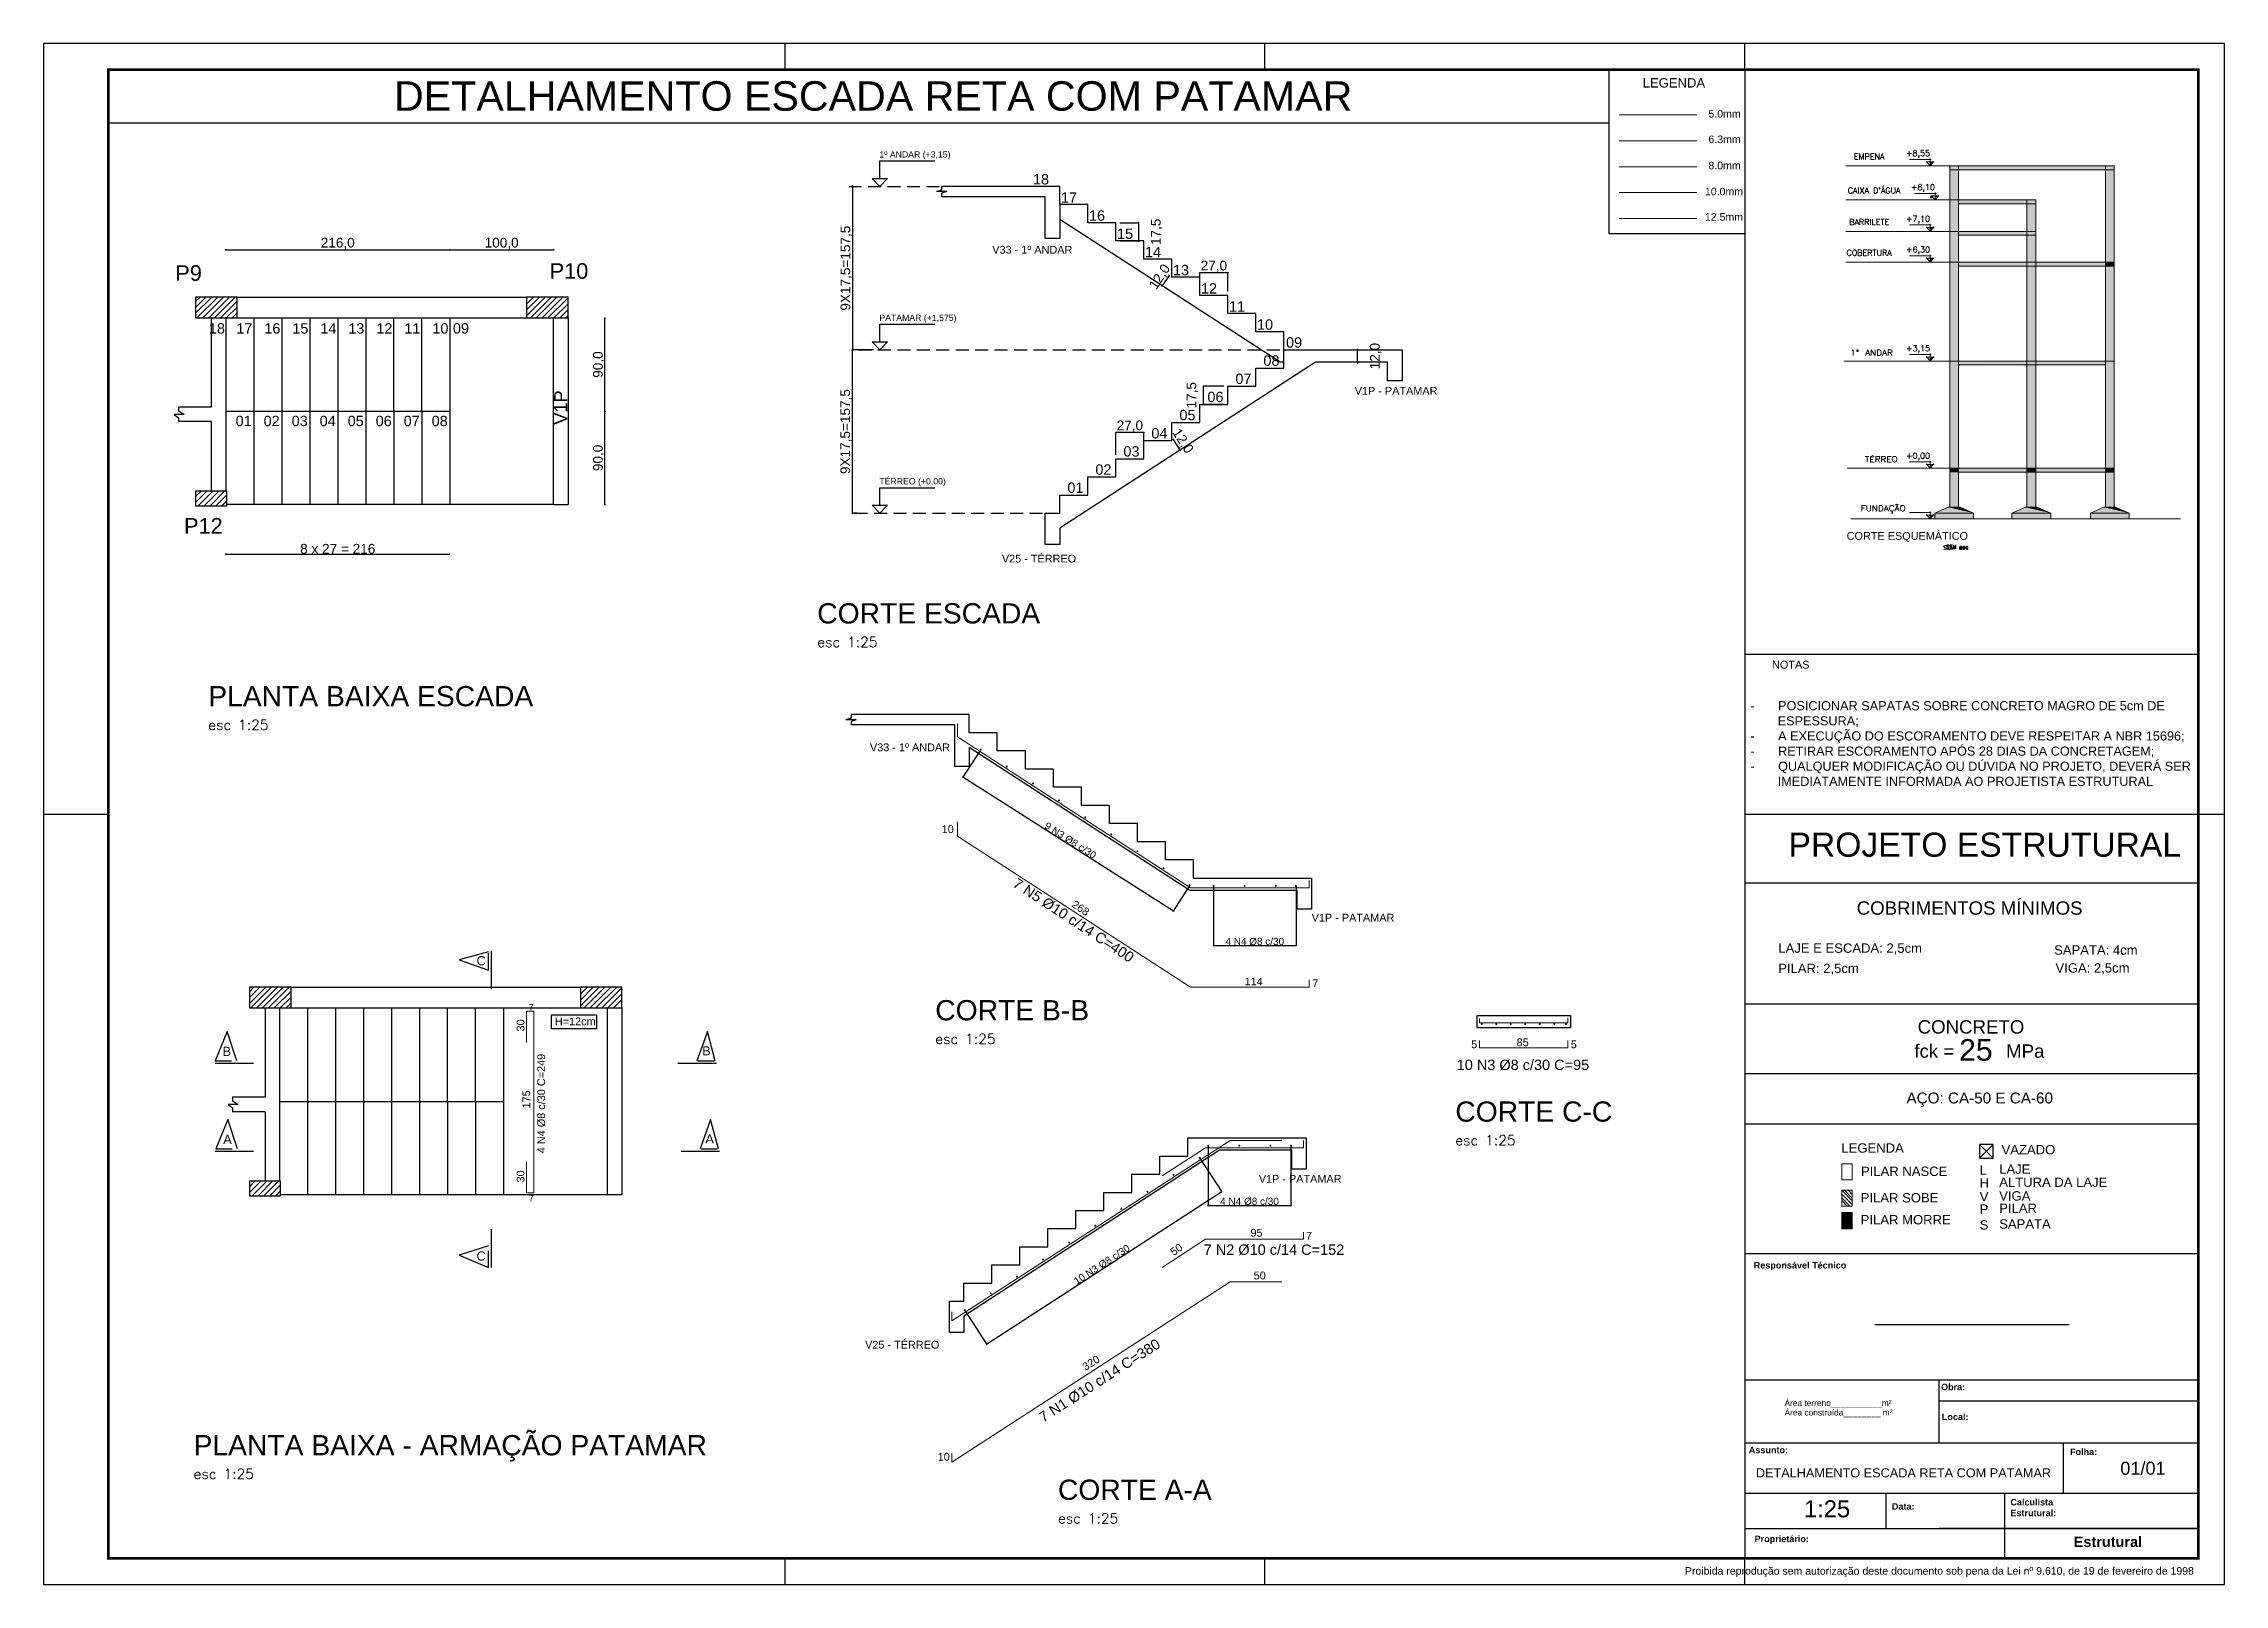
# Model space of a CAD drawing. Header units: millimetres. Extents: x 347 to 1066, y -68 to -9.
# Drawn here: x 527.6 to 611.7, y -68.2 to -8.8 of the extents above; entities outside this region: 9.
import ezdxf

# ---------------------------------------------------------------- set-up
doc = ezdxf.new("R2010")
doc.units = ezdxf.units.MM
doc.linetypes.add('HIDDEN', pattern=[9.525, 6.35, -3.175])
doc.linetypes.add('TRAZO_HUECO', pattern=[0.75, 0.5, -0.25])
for name, color, linetype in [('01 - Detalhe', 1, 'Continuous'), ('ARQ-FOLHA', 7, 'Continuous'), ('ARQ-TEXTO4', 1, 'Continuous'), ('Camada 1', 7, 'Continuous'), ('COTA CYPE', 31, 'Continuous'), ('LINHAS GERAIS.', 7, 'Continuous'), ('PDF_0', 1, 'Continuous'), ('PDF_1', 7, 'Continuous'), ('PDF_3', 7, 'Continuous'), ('PDF_ARQ-NIVEL', 7, 'Continuous'), ('PDF_ARQ-TEXTO3', 7, 'Continuous'), ('PDF_ARQ-TEXTO4', 7, 'Continuous'), ('PDF_PILAR_BETAO', 7, 'Continuous'), ('PDF_REF_REFERENCIAS', 7, 'Continuous'), ('PDF_Text', 7, 'Continuous')]:
    doc.layers.add(name, color=color, linetype=linetype)
for name, color, linetype, lineweight in [('ARM_LONGITUDINAL_Ø10', 33, 'Continuous', 9), ('ARM_LONGITUDINAL_Ø12_5', 34, 'Continuous', 9), ('ARM_LONGITUDINAL_Ø6_3', 31, 'Continuous', 9), ('ARM_LONGITUDINAL_Ø8', 32, 'Continuous', 9), ('ARM_TRANSVERSAL_Ø5', 120, 'Continuous', 9), ('G-ANNO-TEXT', 231, 'Continuous', 30)]:
    doc.layers.add(name, color=color, linetype=linetype, lineweight=lineweight)
doc.styles.add('ARIAL', font='arial.ttf')
doc.styles.add('Arial_1', font='arial.ttf')
doc.styles.add('Arial_2', font='arial.ttf', dxfattribs={"height": 5})
doc.styles.add('Arial_3', font='arial.ttf', dxfattribs={"height": 2.3})
doc.styles.add('Arial_B', font='arialbd.ttf', dxfattribs={"height": 2.5})
doc.styles.add('Arial_B_1', font='arialbd.ttf', dxfattribs={"height": 4})
doc.styles.add('PDF Arial', font='arial.ttf')
doc.styles.add('ROMANS', font='romans.shx')
doc.styles.get("Standard").update_dxf_attribs({"font": 'arial.ttf'})
doc.styles.add('TQS_ARIAL', font='arial.ttf')
doc.dimstyles.new('Copy of 1-50', dxfattribs={"dimscale": 0.05, "dimtxt": 7.5, "dimasz": 0.8, "dimexe": 0.1, "dimexo": 0.2, "dimgap": 0.3, "dimtad": 1, "dimdec": 1, "dimlfac": 25, "dimzin": 1, "dimtxsty": 'Standard', "dimblk": 'OBLIQUE', "dimcen": 10, "dimdle": 0.1, "dimclrd": 7, "dimclre": 8, "dimclrt": 256, "dimadec": 0, "dimazin": 2, "dimtfac": 1, "dimtdec": 1, "dimtmove": 2, "dimatfit": 0, "dimldrblk": 'OBLIQUE', "dimfxl": 0, "dimlwd": -1, "dimlwe": -1, "dimarcsym": 0})
pattern_1 = [(0, (3.427, 0), (0, 6.985), [5.08, -1.905]), (90, (3.427, 0), (-6.985, 4e-16), [5.08, -1.905])]
pattern_2 = [(0, (0.2575, -29.6454), (0, 6.985), [5.08, -1.905]), (90, (0.2575, -29.6454), (-6.985, 4e-16), [5.08, -1.905])]
pattern_3 = [(0, (0, 0), (0, 6.985), [5.08, -1.905]), (90, (0, 0), (-6.985, 4e-16), [5.08, -1.905])]

msp = doc.modelspace()

# ---------------------------------------------------------------- texts
for s, p in [('1º ANDAR (+3,15)', (559.8106, -13.1663)), ('PATAMAR (+1,575)', (559.8106, -19.4663)), ('TÉRREO (+0,00)', (559.8106, -25.7663))]:
    msp.add_text(s, height=0.24).set_placement(p)
for s, width, gutter_width, heights, insert, char_height, attachment_point in [('DETALHAMENTO ESCADA RETA COM PATAMAR', 38.414116, 40.5903, [6.3938], (541.0918, -10.2261), 1.136529, 1), ('5.0mm', 9.857874, 10.4163, [1.6408], (591.7798, -11.334), 0.29166, 1), ('6.3mm', 9.857874, 10.4163, [1.6408], (591.7798, -12.3192), 0.29166, 1), ('8.0mm', 9.857874, 10.4163, [1.6408], (591.7798, -13.3294), 0.29166, 1), ('{\\C2;18}', 0.924907, 50, [0], (566.3522, -14.2112), 0.4, 9), ('{\\C2;17}', 0.924907, 50, [0], (567.4322, -14.9112), 0.4, 9), ('10.0mm', 9.857874, 10.4163, [1.6408], (591.6447, -14.3307), 0.29166, 1), ('{\\C2;16}', 0.924907, 50, [0], (568.5122, -15.6112), 0.4, 9), ('{\\C2;15}', 0.924907, 50, [0], (569.5922, -16.3112), 0.4, 9), ('12.5mm', 9.857874, 10.4163, [1.6408], (591.6447, -15.3116), 0.29166, 1), ('{\\C2;V33 - 1º ANDAR}', 3.846796, 37.5, [0.657], (567.2518, -16.8778), 0.3, 9), ('{\\C2;14}', 0.924907, 50, [0], (570.6722, -17.0112), 0.4, 9), ('{\\H2x;\\C2;P9}', 6.358582, 50, [0], (532.6575, -17.9295), 0.3, 7), ('{\\H2x;\\C2;P10}', 6.358582, 50, [0], (547.0935, -17.8498), 0.3, 7), ('{\\C2;13}', 0.924907, 50, [0], (571.7522, -17.7112), 0.4, 9), ('{\\C2;12}', 0.924907, 50, [0], (572.8322, -18.4112), 0.4, 9), ('{\\C2;11}', 0.924907, 50, [0], (573.9122, -19.1112), 0.4, 9), ('{\\C2;10}', 0.924907, 50, [0], (574.9922, -19.8112), 0.4, 9), ('{\\C2;09}', 0.924907, 50, [0], (576.1124, -20.5022), 0.4, 9), ('{\\C2;08}', 0.924907, 50, [0], (575.2404, -21.2022), 0.4, 9), ('{\\C2;07}', 0.924907, 50, [0], (574.1604, -21.9022), 0.4, 9), ('{\\C2;06}', 0.924907, 50, [0], (573.0804, -22.6022), 0.4, 9), ('{\\C2;V1P - PATAMAR}', 3.306106, 37.5, [0], (581.3313, -22.3122), 0.3, 9), ('{\\C2;05}', 0.924907, 50, [0], (572.0004, -23.3022), 0.4, 9), ('{\\C2;03}', 0.924907, 50, [0], (569.8404, -24.7022), 0.4, 9), ('{\\C2;04}', 0.924907, 50, [0], (570.9204, -24.0022), 0.4, 9), ('{\\C2;02}', 0.924907, 50, [0], (568.7604, -25.4022), 0.4, 9), ('{\\C2;01}', 0.924907, 50, [0], (567.6804, -26.1022), 0.4, 9), ('\\pt3.6;{\\H2x;\\C2;P12}', 6.358582, 50, [0], (532.9946, -27.6652), 0.3, 7), ('{\\C2;V25 - TÉRREO}', 5.54504, 37.5, [0.5544], (564.534, -28.7837), 0.3, 7), ('{\\W2.576449; }-{\\W6.644991; }POSICIONAR SAPATAS SOBRE CONCRETO MAGRO DE 5cm DE \\P{\\W5.1529;  }ESPESSURA;\\P{\\W2.576449; }-{\\W6.644991; }A EXECUÇÃO DO ESCORAMENTO DEVE RESPEITAR A NBR 15696;\\P{\\W2.576449; }-{\\W6.644991; }RETIRAR ESCORAMENTO APÓS 28 DIAS DA CONCRETAGEM;\\P{\\W2.576449; }-{\\W6.644991; }QUALQUER MODIFICAÇÃO OU DÚVIDA NO PROJETO, DEVERÁ SER \\P{\\W5.1529;  }IMEDIATAMENTE INFORMADA AO PROJETISTA ESTRUTURAL', 18.202165, 12.5, [7.5558], (593.0528, -34.1252), 0.35, 1), ('{\\C2;V33 - 1º ANDAR}', 3.846796, 37.5, [0.657], (562.534, -36.0608), 0.3, 9), ('{\\C2;10}', 2.728275, 37.5, [0], (562.6787, -39.2135), 0.3, 9), ('{\\C2;V1P - PATAMAR}', 3.306106, 37.5, [0], (579.6698, -42.6232), 0.3, 9), ('{\\C2;114}', 2.728275, 37.5, [0], (574.5945, -45.0797), 0.3, 9), ('{\\C2;7}', 2.728275, 37.5, [0], (576.739, -45.1518), 0.3, 9), ('{\\C2;7}', 2.249494, 30.9192, [0], (546.2904, -46.0431), 0.24735, 7), ('{\\C2;H=12cm}', 2.728275, 37.5, [0], (547.2954, -46.6259), 0.3, 7), ('{\\C2;10 N3 %%C8 c/30 C=95}', 7.954205, 2, [0.7966], (584.6288, -47.9465), 0.4, 2), ('{\\C2;5}', 2.728275, 37.5, [0], (582.6318, -47.5093), 0.3, 7), ('{\\C2;85}', 2.728275, 37.5, [0], (584.3849, -47.4333), 0.3, 7), ('{\\C2;5}', 2.728275, 37.5, [0], (586.474, -47.5093), 0.3, 7), ('{\\C2;V1P - PATAMAR}', 3.306106, 37.5, [0], (577.6321, -52.6919), 0.3, 9), ('{\\C2;7}', 2.249494, 30.9192, [0], (546.2904, -53.4114), 0.24735, 7), ('{\\C2;95}', 2.728275, 37.5, [0], (574.5879, -54.7752), 0.3, 9), ('{\\C2;7}', 2.728275, 37.5, [0], (576.4964, -54.8888), 0.3, 9), ('{\\C2;7 N2 %%C10 c/14 C=152}', 13.444516, 2, [0.4536], (575.0269, -55.0718), 0.4, 2), ('{\\C2;50}', 2.728275, 37.5, [0], (574.7097, -56.4202), 0.3, 9), ('{\\C2;V25 - TÉRREO}', 5.54504, 37.5, [0.5544], (562.1222, -59.0899), 0.3, 9), ('{\\C2;10}', 2.728275, 37.5, [0], (562.5246, -63.4082), 0.3, 9), ('DETALHAMENTO ESCADA RETA COM PATAMAR', 11.829823, 12.5, [1.969], (593.6129, -63.7019), 0.35, 1)]:
    msp.add_mtext_dynamic_manual_height_columns(s, width=width, gutter_width=gutter_width, heights=heights, dxfattribs=dict(insert=insert, char_height=char_height, attachment_point=attachment_point))
for s, width, gutter_width, heights, insert, char_height, attachment_point, rotation in [('{\\H2x;\\C2;V1P}', 5.322614, 41.8538, [0], (547.7698, -23.4689), 0.251123, 7, 90), ('{\\C2;7 N5 %%C10 c/14 C=400}', 9.844078, 2, [0.9567], (567.4079, -42.401), 0.4, 2, 326.810141), ('{\\C2;268}', 2.728275, 37.5, [0], (567.7788, -42.4269), 0.3, 9, 325.914464), ('{\\C2;30}', 2.728275, 37.5, [0], (546.1257, -46.8579), 0.3, 7, 90), ('{\\C2;4 N4 %%C8 c/30 C=249}', 6.588709, 1.5, [0.6173], (546.6182, -49.6376), 0.3, 2, 90), ('{\\C2;175}', 2.728275, 37.5, [0], (546.3494, -49.8285), 0.3, 7, 90), ('{\\C2;30}', 2.728275, 37.5, [0], (546.1257, -52.6812), 0.3, 7, 90), ('{\\C2;50}', 2.728275, 37.5, [0], (571.5426, -55.2552), 0.3, 9, 35.505956), ('{\\C2;7 N1 %%C10 c/14 C=380}', 11.628616, 2, [1.072], (568.1907, -60.1446), 0.4, 2, 32.783988), ('{\\C2;320}', 2.728275, 37.5, [0], (568.3497, -59.5795), 0.3, 9, 32.286063)]:
    msp.add_mtext_dynamic_manual_height_columns(s, width=width, gutter_width=gutter_width, heights=heights, dxfattribs=dict(insert=insert, char_height=char_height, attachment_point=attachment_point, rotation=rotation))
at = {"layer": '01 - Detalhe', "char_height": 0.4, "attachment_point": 4}
for s, insert in [('{\\C2;18}', (533.9506, -19.756)), ('{\\C2;17}', (535.0088, -19.756)), ('{\\C2;16}', (536.0888, -19.756)), ('{\\C2;15}', (537.1688, -19.756)), ('{\\C2;14}', (538.2488, -19.756)), ('{\\C2;13}', (539.3288, -19.756)), ('{\\C2;12}', (540.4088, -19.756)), ('{\\C2;11}', (541.4888, -19.756)), ('{\\C2;10}', (542.5688, -19.756)), ('{\\C2;09}', (543.363, -19.756)), ('{\\C2;01}', (534.9838, -23.3256)), ('{\\C2;02}', (536.0638, -23.3256)), ('{\\C2;03}', (537.1438, -23.3256)), ('{\\C2;04}', (538.2238, -23.3256)), ('{\\C2;05}', (539.3038, -23.3256)), ('{\\C2;06}', (540.3838, -23.3256)), ('{\\C2;07}', (541.4638, -23.3256)), ('{\\C2;08}', (542.5438, -23.3256))]:
    msp.add_mtext_dynamic_manual_height_columns(s, width=0.924907, gutter_width=50, heights=[0], dxfattribs=dict(at, insert=insert))
at = {"layer": 'ARQ-TEXTO4', "insert": (601.7932, -27.6044), "char_height": 0.15, "width": 5.531989, "attachment_point": 3, "style": 'ROMANS'}
msp.add_mtext('{\\fArial|b0|i0|c0|p34;\\H2x;\\C4;CORTE ESQUEMÁTICO \\P\\Fromans|c0;\\H0.50002x;\\C2;SEM esc}', dxfattribs=at)
at = {"layer": 'ARQ-TEXTO4', "color": 31, "char_height": 0.39, "width": 29.650864, "attachment_point": 1, "style": 'ROMANS'}
for s, insert in [('{\\fArial|b0|i0|c0|p34;\\H2x;\\C4;CORTE ESCADA\\P\\Fromans|c0;\\H0.50002x;\\C2;esc 1:25}', (557.413, -30.351)), ('{\\fArial|b0|i0|c0|p34;\\H2x;\\C4;PLANTA BAIXA ESCADA\\P\\Fromans|c0;\\H0.50002x;\\C2;esc 1:25}', (533.9277, -33.5431)), ('{\\fArial|b0|i0|c0|p34;\\H2x;\\C4;CORTE B-B\\P\\Fromans|c0;\\H0.50002x;\\C2;esc 1:25}', (561.9642, -45.6507)), ('{\\fArial|b0|i0|c0|p34;\\H2x;\\C4;CORTE C-C\\P\\Fromans|c0;\\H0.50002x;\\C2;esc 1:25}', (582.0202, -49.5578)), ('{\\fArial|b0|i0|c0|p34;\\H2x;\\C4;PLANTA BAIXA - ARMAÇÃO PATAMAR\\P\\Fromans|c0;\\H0.50002x;\\C2;esc 1:25}', (533.3627, -62.421)), ('{\\fArial|b0|i0|c0|p34;\\H2x;\\C4;CORTE A-A\\P\\Fromans|c0;\\H0.50002x;\\C2;esc 1:25}', (566.6961, -64.1382))]:
    msp.add_mtext(s, dxfattribs=dict(at, insert=insert))
at = {"layer": 'Camada 1', "color": 0, "lineweight": 25, "style": 'TQS_ARIAL'}
for s, height, p in [('LEGENDA', 0.36043, (589.2476, -10.4679)), ('PROJETO ESTRUTURAL', 0.928807, (594.8705, -40.1235)), ('COBRIMENTOS MÍNIMOS', 0.514893, (597.498, -42.3584)), ('LAJE E ESCADA: 2,5cm', 0.360425, (594.4773, -43.8266)), ('SAPATA: 4cm', 0.360425, (605.1135, -43.9)), ('PILAR: 2,5cm', 0.360425, (594.4729, -44.6076)), ('VIGA: 2,5cm', 0.360425, (605.166, -44.5894)), ('CONCRETO', 0.51489, (599.8481, -46.941)), ('AÇO: CA-50 E CA-60', 0.420812, (599.4186, -49.6351)), ('LEGENDA', 0.36043, (596.9097, -51.5335)), ('VAZADO', 0.36043, (603.0866, -51.5974)), ('PILAR NASCE', 0.360425, (597.6643, -52.4294)), ('L', 0.3604, (602.2418, -52.3813)), ('LAJE', 0.36043, (602.9958, -52.348)), ('H', 0.3604, (602.2418, -52.8857)), ('ALTURA DA LAJE', 0.360425, (602.9958, -52.8524)), ('PILAR SOBE', 0.36043, (597.6559, -53.4518)), ('V', 0.3604, (602.2418, -53.4125)), ('P', 0.3604, (602.2418, -53.888)), ('VIGA', 0.36043, (602.9958, -53.3793)), ('PILAR', 0.36043, (602.9958, -53.8547)), ('PILAR MORRE', 0.360425, (597.6559, -54.2979)), ('S', 0.3604, (602.2418, -54.4958)), ('SAPATA', 0.36043, (602.9958, -54.4625))]:
    msp.add_text(s, height=height, dxfattribs=at).set_placement(p)
at = {"layer": 'COTA CYPE'}
for s, p in [('C', (544.2734, -44.3079)), ('B', (534.4805, -47.805)), ('B', (552.9759, -47.7861)), ('A', (534.5054, -51.1981)), ('A', (553.1003, -51.1791)), ('C', (544.2734, -55.6935))]:
    msp.add_text(s, height=0.353, rotation=0.027666, dxfattribs=at).set_placement(p)
at = {"layer": 'COTA CYPE', "lineweight": 25, "style": 'TQS_ARIAL'}
for s, height, p in [('fck =          MPa', 0.514893, (599.7234, -47.8748)), ('25', 0.83413, (601.4468, -47.9891))]:
    msp.add_text(s, height=height, dxfattribs=at).set_placement(p)
at = {"layer": 'G-ANNO-TEXT', "color": 7, "attachment_point": 1}
for s, insert, char_height, width, style in [('Responsável Técnico ', (593.5277, -55.7482), 0.25, 4.417298, 'Arial_B'), ('Obra:', (600.7522, -60.4403), 0.25, 1.122362, 'Arial_B'), ('Área terreno___________m²', (594.7168, -61.0709), 0.23, 5.659914, 'Arial_3'), ('Área construída________ m²', (594.7168, -61.4347), 0.23, 6.197044, 'Arial_3'), ('Local:', (600.782, -61.5916), 0.25, 1.234599, 'Arial_B'), ('Assunto:', (593.3375, -62.8699), 0.25, 1.811814, 'Arial_B'), ('Folha:', (605.7258, -62.9411), 0.25, 1.258649, 'Arial_B'), ('01/01', (607.6655, -63.4491), 0.5, 2.164556, 'Arial_2'), ('1:25', (595.4673, -64.936), 0.65491, 10.080639, 'Arial_1'), ('Data:', (598.8563, -65.0471), 0.25, 1.050211, 'Arial_B'), ('Calculista Estrutural:', (603.4258, -64.8827), 0.25, 2.176767, 'Arial_B'), ('Proprietário: ', (593.5614, -66.2968), 0.25, 2.661602, 'Arial_B'), ('Estrutural', (605.8677, -66.3335), 0.4, 3.214767, 'Arial_B_1'), ('Proibida reprodução sem autorização deste documento sob pena da Lei nº 9.610, de 19 de fevereiro de 1998', (590.8752, -67.5111), 0.29, 23.770034, 'ARIAL')]:
    msp.add_mtext(s, dxfattribs=dict(at, insert=insert, char_height=char_height, width=width, style=style))
at = {"layer": 'PDF_ARQ-TEXTO3', "lineweight": 18, "char_height": 0.225, "attachment_point": 5, "style": 'ROMANS'}
for s, insert in [('EMPENA', (597.9815, -13.1272)), ('+8,55', (599.864, -13.0358)), ("CAIXA D'ÁGUA", (598.1716, -14.4379)), ('+8,10', (600.0541, -14.3465)), ('BARRILETE', (597.9815, -15.6548)), ('+7,10', (599.864, -15.5634)), ('COBERTURA', (597.9815, -16.8389)), ('+6,30', (599.864, -16.7475)), ('+3,15', (599.864, -20.5578)), ('+0,00', (599.864, -24.6977))]:
    msp.add_mtext(s, dxfattribs=dict(at, insert=insert))
at = {"layer": 'PDF_Text', "insert": (594.2339, -32.8742), "char_height": 0.3, "attachment_point": 7, "style": 'PDF Arial'}
msp.add_mtext('NOTAS', dxfattribs=at)

# ---------------------------------------------------------------- blocks, each defined once
blk = doc.blocks.new('FOLHA A1')
at = {"layer": 'ARQ-FOLHA'}
for p, q in [((841, 0), (0, 0)), ((0, 0), (0, -594)), ((286, -10), (286, 0)), ((471, -10), (471, 0)), ((656, -10), (656, 0)), ((841, -594), (841, 0)), ((0, -297), (25, -297)), ((831, -297), (841, -297)), ((286, -594), (286, -584)), ((471, -594), (471, -584)), ((656, -594), (656, -584)), ((0, -594), (841, -594))]:
    blk.add_line(p, q, dxfattribs=at)
at = {"layer": 'ARQ-FOLHA', "const_width": 1}
blk.add_lwpolyline([(25, -10), (25, -584), (831, -584), (831, -10), (25, -10)], dxfattribs=at)
blk = doc.blocks.new('_OBLIQUE')
at = {"color": 0, "linetype": 'ByBlock'}
blk.add_line((-0.5, -0.5), (0.5, 0.5), dxfattribs=at)
blk = doc.blocks.new('*D365')
at = {"layer": 'COTA CYPE', "color": 8}
for p, q in [((558.784, -14.283), (558.768, -14.283)), ((559.584, -20.583), (558.768, -20.583))]:
    blk.add_line(p, q, dxfattribs=at)
at = {"layer": 'COTA CYPE', "color": 7}
blk.add_line((558.773, -14.278), (558.773, -20.588), dxfattribs=at)
at = {"layer": 'Defpoints', "color": 0}
for p in [(558.794, -14.283), (558.773, -20.583), (559.594, -20.583)]:
    blk.add_point(p, dxfattribs=at)
at = {"layer": 'COTA CYPE', "color": 7, "xscale": 0.04000000000000001, "yscale": 0.04000000000000001, "zscale": 0.04000000000000001}
for p, rotation in [((558.773, -14.283), 90), ((558.773, -20.583), 270)]:
    blk.add_blockref('_OBLIQUE', p, dxfattribs=dict(at, rotation=rotation))
at = {"layer": 'COTA CYPE', "insert": (558.533, -17.433), "char_height": 0.375, "attachment_point": 5, "rotation": 90}
blk.add_mtext('9X17,5=157,5', dxfattribs=at)
blk = doc.blocks.new('*D366')
at = {"layer": 'COTA CYPE', "color": 8}
for p, q in [((558.947, -20.583), (558.761, -20.583)), ((558.947, -26.883), (558.761, -26.883))]:
    blk.add_line(p, q, dxfattribs=at)
at = {"layer": 'COTA CYPE', "color": 7}
blk.add_line((558.766, -20.578), (558.766, -26.888), dxfattribs=at)
at = {"layer": 'Defpoints', "color": 0}
for p in [(558.957, -20.583), (558.766, -26.883), (558.957, -26.883)]:
    blk.add_point(p, dxfattribs=at)
at = {"layer": 'COTA CYPE', "color": 7, "xscale": 0.04000000000000001, "yscale": 0.04000000000000001, "zscale": 0.04000000000000001}
for p, rotation in [((558.766, -20.583), 90), ((558.766, -26.883), 270)]:
    blk.add_blockref('_OBLIQUE', p, dxfattribs=dict(at, rotation=rotation))
at = {"layer": 'COTA CYPE', "insert": (558.526, -23.733), "char_height": 0.375, "attachment_point": 5, "rotation": 90}
blk.add_mtext('9X17,5=157,5', dxfattribs=at)
blk = doc.blocks.new('*D369')
at = {"layer": 'COTA CYPE', "color": 8}
for p, q in [((572.489, -51.273), (572.489, -53.581)), ((575.678, -51.273), (575.678, -53.581))]:
    blk.add_line(p, q, dxfattribs=at)
at = {"layer": 'COTA CYPE', "color": 7}
blk.add_line((575.683, -53.576), (572.484, -53.576), dxfattribs=at)
at = {"layer": 'Defpoints', "color": 0}
for p in [(572.489, -51.263), (575.678, -51.263), (572.489, -53.576)]:
    blk.add_point(p, dxfattribs=at)
at = {"layer": 'COTA CYPE', "color": 7, "xscale": 0.04000000000000001, "yscale": 0.04000000000000001, "zscale": 0.04000000000000001, "rotation": 180}
blk.add_blockref('_OBLIQUE', (572.489, -53.576), dxfattribs=at)
at = {"layer": 'COTA CYPE', "color": 7, "xscale": 0.04000000000000001, "yscale": 0.04000000000000001, "zscale": 0.04000000000000001}
blk.add_blockref('_OBLIQUE', (575.678, -53.576), dxfattribs=at)
at = {"layer": 'COTA CYPE', "insert": (574.084, -53.413), "char_height": 0.275, "width": 4.43769, "attachment_point": 5}
blk.add_mtext('4 N4 %%C8 c/30', dxfattribs=at)
blk = doc.blocks.new('*D370')
at = {"layer": 'COTA CYPE', "color": 8}
for p, q in [((572.167, -51.746), (573.012, -53.048)), ((563.106, -57.622), (563.95, -58.925))]:
    blk.add_line(p, q, dxfattribs=at)
at = {"layer": 'COTA CYPE', "color": 7}
blk.add_line((573.013, -53.042), (563.943, -58.923), dxfattribs=at)
at = {"layer": 'Defpoints', "color": 0}
for p in [(572.162, -51.737), (563.1, -57.614), (563.948, -58.921)]:
    blk.add_point(p, dxfattribs=at)
at = {"layer": 'COTA CYPE', "color": 7, "xscale": 0.04000000000000001, "yscale": 0.04000000000000001, "zscale": 0.04000000000000001}
for p, rotation in [((573.009, -53.044), 32.96198983538624), ((563.948, -58.921), 212.9619898353862)]:
    blk.add_blockref('_OBLIQUE', p, dxfattribs=dict(at, rotation=rotation))
at = {"layer": 'COTA CYPE', "insert": (568.39, -55.846), "char_height": 0.275, "width": 5.68076, "attachment_point": 5, "rotation": 32.96199}
blk.add_mtext('10 N3 %%C8 c/30', dxfattribs=at)
blk = doc.blocks.new('*D371')
at = {"layer": 'COTA CYPE', "color": 8}
for p, q in [((572.698, -41.254), (572.698, -43.562)), ((575.878, -41.254), (575.878, -43.562))]:
    blk.add_line(p, q, dxfattribs=at)
at = {"layer": 'COTA CYPE', "color": 7}
blk.add_line((575.883, -43.557), (572.693, -43.557), dxfattribs=at)
at = {"layer": 'Defpoints', "color": 0}
for p in [(572.698, -41.244), (575.878, -41.244), (572.698, -43.557)]:
    blk.add_point(p, dxfattribs=at)
at = {"layer": 'COTA CYPE', "color": 7, "xscale": 0.04000000000000001, "yscale": 0.04000000000000001, "zscale": 0.04000000000000001, "rotation": 180}
blk.add_blockref('_OBLIQUE', (572.698, -43.557), dxfattribs=at)
at = {"layer": 'COTA CYPE', "color": 7, "xscale": 0.04000000000000001, "yscale": 0.04000000000000001, "zscale": 0.04000000000000001}
blk.add_blockref('_OBLIQUE', (575.878, -43.557), dxfattribs=at)
at = {"layer": 'COTA CYPE', "insert": (574.288, -43.394), "char_height": 0.275, "width": 4.43769, "attachment_point": 5}
blk.add_mtext('4 N4 %%C8 c/30', dxfattribs=at)
blk = doc.blocks.new('*D372')
at = {"layer": 'COTA CYPE', "color": 8}
for p, q in [((563.667, -36.061), (563.032, -37.059)), ((571.779, -41.223), (571.144, -42.221))]:
    blk.add_line(p, q, dxfattribs=at)
at = {"layer": 'COTA CYPE', "color": 7}
blk.add_line((571.151, -42.22), (563.031, -37.052), dxfattribs=at)
at = {"layer": 'Defpoints', "color": 0}
for p in [(563.673, -36.052), (563.035, -37.055), (571.785, -41.215)]:
    blk.add_point(p, dxfattribs=at)
at = {"layer": 'COTA CYPE', "color": 7, "xscale": 0.04000000000000001, "yscale": 0.04000000000000001, "zscale": 0.04000000000000001}
for p, rotation in [((563.035, -37.055), 147.5262374383181), ((571.147, -42.217), 327.5262374383181)]:
    blk.add_blockref('_OBLIQUE', p, dxfattribs=dict(at, rotation=rotation))
at = {"layer": 'COTA CYPE', "insert": (567.178, -39.498), "char_height": 0.275, "width": 7.39169, "attachment_point": 5, "rotation": 327.52624}
blk.add_mtext('9 N3 %%C8 c/30', dxfattribs=at)
blk = doc.blocks.new('*D367')
at = {"layer": 'COTA CYPE', "color": 7}
for p, q in [((571.152, -24.042), (571.13, -24.008)), ((571.413, -24.445), (571.152, -24.042)), ((571.413, -24.445), (571.435, -24.478))]:
    blk.add_line(p, q, dxfattribs=at)
at = {"layer": 'COTA CYPE', "color": 8}
for p, q in [((571.149, -24.044), (571.156, -24.039)), ((571.41, -24.447), (571.417, -24.442))]:
    blk.add_line(p, q, dxfattribs=at)
at = {"layer": 'Defpoints', "color": 0}
for p in [(571.08, -24.088), (571.152, -24.042), (571.341, -24.491)]:
    blk.add_point(p, dxfattribs=at)
at = {"layer": 'COTA CYPE', "color": 7, "xscale": 0.04000000000000001, "yscale": 0.04000000000000001, "zscale": 0.04000000000000001}
for p, rotation in [((571.152, -24.042), 302.9492151165979), ((571.413, -24.445), 122.9492151165979)]:
    blk.add_blockref('_OBLIQUE', p, dxfattribs=dict(at, rotation=rotation))
at = {"layer": 'COTA CYPE', "insert": (571.495, -24.106), "char_height": 0.375, "attachment_point": 5, "rotation": 302.94922}
blk.add_mtext('12,0', dxfattribs=at)
blk = doc.blocks.new('*D374')
at = {"layer": 'COTA CYPE', "color": 8}
for p, q in [((573.099, -21.983), (572.294, -21.983)), ((573.099, -22.683), (572.294, -22.683))]:
    blk.add_line(p, q, dxfattribs=at)
at = {"layer": 'COTA CYPE', "color": 7}
blk.add_line((572.299, -21.978), (572.299, -22.688), dxfattribs=at)
at = {"layer": 'Defpoints', "color": 0}
for p in [(572.299, -22.683), (573.249, -21.983), (573.249, -22.683)]:
    blk.add_point(p, dxfattribs=at)
at = {"layer": 'COTA CYPE', "color": 7, "xscale": 0.04000000000000001, "yscale": 0.04000000000000001, "zscale": 0.04000000000000001}
for p, rotation in [((572.299, -21.983), 90), ((572.299, -22.683), 270)]:
    blk.add_blockref('_OBLIQUE', p, dxfattribs=dict(at, rotation=rotation))
at = {"layer": 'COTA CYPE', "insert": (571.876, -22.333), "char_height": 0.375, "attachment_point": 5, "rotation": 90}
blk.add_mtext('17,5', dxfattribs=at)
blk = doc.blocks.new('*D375')
at = {"layer": 'COTA CYPE', "color": 7}
blk.add_line((570.014, -23.769), (568.924, -23.769), dxfattribs=at)
at = {"layer": 'COTA CYPE', "color": 8}
for p, q in [((568.929, -24.633), (568.929, -23.764)), ((570.009, -24.633), (570.009, -23.764))]:
    blk.add_line(p, q, dxfattribs=at)
at = {"layer": 'Defpoints', "color": 0}
for p in [(568.929, -23.769), (568.929, -24.783), (570.009, -24.783)]:
    blk.add_point(p, dxfattribs=at)
at = {"layer": 'COTA CYPE', "color": 7, "xscale": 0.04000000000000001, "yscale": 0.04000000000000001, "zscale": 0.04000000000000001, "rotation": 180}
blk.add_blockref('_OBLIQUE', (568.929, -23.769), dxfattribs=at)
at = {"layer": 'COTA CYPE', "color": 7, "xscale": 0.04000000000000001, "yscale": 0.04000000000000001, "zscale": 0.04000000000000001}
blk.add_blockref('_OBLIQUE', (570.009, -23.769), dxfattribs=at)
at = {"layer": 'COTA CYPE', "insert": (569.469, -23.528), "char_height": 0.375, "attachment_point": 5}
blk.add_mtext('27,0', dxfattribs=at)
blk = doc.blocks.new('*D376')
at = {"layer": 'COTA CYPE', "color": 8}
for p, q in [((578.243, -20.583), (578.252, -20.583)), ((578.243, -21.063), (578.252, -21.063))]:
    blk.add_line(p, q, dxfattribs=at)
at = {"layer": 'COTA CYPE', "color": 7}
for p, q in [((578.247, -20.583), (578.247, -20.543)), ((578.247, -21.063), (578.247, -20.583)), ((578.247, -21.063), (578.247, -21.103))]:
    blk.add_line(p, q, dxfattribs=at)
at = {"layer": 'Defpoints', "color": 0}
for p in [(578.02, -20.583), (578.247, -20.583), (578.02, -21.063)]:
    blk.add_point(p, dxfattribs=at)
at = {"layer": 'COTA CYPE', "color": 7, "xscale": 0.04000000000000001, "yscale": 0.04000000000000001, "zscale": 0.04000000000000001}
for p, rotation in [((578.247, -20.583), 270), ((578.247, -21.063), 90)]:
    blk.add_blockref('_OBLIQUE', p, dxfattribs=dict(at, rotation=rotation))
at = {"layer": 'COTA CYPE', "insert": (578.95, -20.823), "char_height": 0.375, "attachment_point": 5, "rotation": 90}
blk.add_mtext('12,0', dxfattribs=at)
blk = doc.blocks.new('*D368')
at = {"layer": 'COTA CYPE', "color": 7}
for p, q in [((570.72, -18.116), (570.699, -18.149)), ((570.982, -17.713), (570.72, -18.116)), ((570.982, -17.713), (571.003, -17.679))]:
    blk.add_line(p, q, dxfattribs=at)
at = {"layer": 'COTA CYPE', "color": 8}
for p, q in [((570.724, -18.118), (570.716, -18.113)), ((570.985, -17.715), (570.977, -17.71))]:
    blk.add_line(p, q, dxfattribs=at)
at = {"layer": 'Defpoints', "color": 0}
for p in [(570.72, -18.116), (570.828, -18.186), (571.089, -17.783)]:
    blk.add_point(p, dxfattribs=at)
at = {"layer": 'COTA CYPE', "color": 7, "xscale": 0.04000000000000001, "yscale": 0.04000000000000001, "zscale": 0.04000000000000001}
for p, rotation in [((570.72, -18.116), 57.05078488375321), ((570.982, -17.713), 237.0507848837532)]:
    blk.add_blockref('_OBLIQUE', p, dxfattribs=dict(at, rotation=rotation))
at = {"layer": 'COTA CYPE', "insert": (570.639, -17.777), "char_height": 0.375, "attachment_point": 5, "rotation": 57.05078}
blk.add_mtext('12,0', dxfattribs=at)
blk = doc.blocks.new('*D377')
at = {"layer": 'COTA CYPE', "color": 7}
blk.add_line((573.254, -17.607), (572.164, -17.607), dxfattribs=at)
at = {"layer": 'COTA CYPE', "color": 8}
for p, q in [((572.169, -18.333), (572.169, -17.602)), ((573.249, -18.333), (573.249, -17.602))]:
    blk.add_line(p, q, dxfattribs=at)
at = {"layer": 'Defpoints', "color": 0}
for p in [(572.169, -17.607), (572.169, -18.483), (573.249, -18.483)]:
    blk.add_point(p, dxfattribs=at)
at = {"layer": 'COTA CYPE', "color": 7, "xscale": 0.04000000000000001, "yscale": 0.04000000000000001, "zscale": 0.04000000000000001, "rotation": 180}
blk.add_blockref('_OBLIQUE', (572.169, -17.607), dxfattribs=at)
at = {"layer": 'COTA CYPE', "color": 7, "xscale": 0.04000000000000001, "yscale": 0.04000000000000001, "zscale": 0.04000000000000001}
blk.add_blockref('_OBLIQUE', (573.249, -17.607), dxfattribs=at)
at = {"layer": 'COTA CYPE', "insert": (572.709, -17.367), "char_height": 0.375, "attachment_point": 5}
blk.add_mtext('27,0', dxfattribs=at)
blk = doc.blocks.new('*D378')
at = {"layer": 'COTA CYPE', "color": 8}
for p, q in [((569.079, -15.683), (569.804, -15.683)), ((569.079, -16.383), (569.804, -16.383))]:
    blk.add_line(p, q, dxfattribs=at)
at = {"layer": 'COTA CYPE', "color": 7}
for p, q in [((569.799, -15.683), (569.799, -15.643)), ((569.799, -15.683), (569.799, -16.383)), ((569.799, -16.383), (569.799, -16.423))]:
    blk.add_line(p, q, dxfattribs=at)
at = {"layer": 'Defpoints', "color": 0}
for p in [(568.929, -15.683), (568.929, -16.383), (569.799, -16.383)]:
    blk.add_point(p, dxfattribs=at)
at = {"layer": 'COTA CYPE', "color": 7, "xscale": 0.04000000000000001, "yscale": 0.04000000000000001, "zscale": 0.04000000000000001}
for p, rotation in [((569.799, -15.683), 270), ((569.799, -16.383), 90)]:
    blk.add_blockref('_OBLIQUE', p, dxfattribs=dict(at, rotation=rotation))
at = {"layer": 'COTA CYPE', "insert": (570.502, -16.033), "char_height": 0.375, "attachment_point": 5, "rotation": 90}
blk.add_mtext('17,5', dxfattribs=at)
blk = doc.blocks.new('*D379')
at = {"layer": 'COTA CYPE', "color": 7}
blk.add_line((534.597, -28.459), (543.247, -28.459), dxfattribs=at)
at = {"layer": 'COTA CYPE', "color": 8}
for p, q in [((534.602, -28.455), (534.602, -28.464)), ((543.242, -28.455), (543.242, -28.464))]:
    blk.add_line(p, q, dxfattribs=at)
at = {"layer": 'Defpoints', "color": 0}
for p in [(534.602, -25.193), (543.242, -25.193), (543.242, -28.459)]:
    blk.add_point(p, dxfattribs=at)
at = {"layer": 'COTA CYPE', "color": 7, "xscale": 0.04000000000000001, "yscale": 0.04000000000000001, "zscale": 0.04000000000000001, "rotation": 180}
blk.add_blockref('_OBLIQUE', (534.602, -28.459), dxfattribs=at)
at = {"layer": 'COTA CYPE', "color": 7, "xscale": 0.04000000000000001, "yscale": 0.04000000000000001, "zscale": 0.04000000000000001}
blk.add_blockref('_OBLIQUE', (543.242, -28.459), dxfattribs=at)
at = {"layer": 'COTA CYPE', "insert": (538.922, -28.253), "char_height": 0.375, "attachment_point": 5}
blk.add_mtext('8 x 27 = 216', dxfattribs=at)
blk = doc.blocks.new('*D380')
at = {"layer": 'COTA CYPE', "color": 8}
for p, q in [((549.224, -22.949), (549.233, -22.949)), ((549.224, -26.549), (549.233, -26.549))]:
    blk.add_line(p, q, dxfattribs=at)
at = {"layer": 'COTA CYPE', "color": 7}
blk.add_line((549.228, -26.554), (549.228, -22.944), dxfattribs=at)
at = {"layer": 'Defpoints', "color": 0}
for p in [(543.242, -22.949), (549.228, -22.949), (543.242, -26.549)]:
    blk.add_point(p, dxfattribs=at)
at = {"layer": 'COTA CYPE', "color": 7, "xscale": 0.04000000000000001, "yscale": 0.04000000000000001, "zscale": 0.04000000000000001}
for p, rotation in [((549.228, -22.949), 90), ((549.228, -26.549), 270)]:
    blk.add_blockref('_OBLIQUE', p, dxfattribs=dict(at, rotation=rotation))
at = {"layer": 'COTA CYPE', "insert": (548.988, -24.749), "char_height": 0.375, "attachment_point": 5, "rotation": 90}
blk.add_mtext('90,0', dxfattribs=at)
blk = doc.blocks.new('*D381')
at = {"layer": 'COTA CYPE', "color": 8}
for p, q in [((549.224, -19.349), (549.233, -19.349)), ((549.224, -22.949), (549.233, -22.949))]:
    blk.add_line(p, q, dxfattribs=at)
at = {"layer": 'COTA CYPE', "color": 7}
blk.add_line((549.228, -22.954), (549.228, -19.344), dxfattribs=at)
at = {"layer": 'Defpoints', "color": 0}
for p in [(547.255, -19.349), (549.228, -19.349), (543.242, -22.949)]:
    blk.add_point(p, dxfattribs=at)
at = {"layer": 'COTA CYPE', "color": 7, "xscale": 0.04000000000000001, "yscale": 0.04000000000000001, "zscale": 0.04000000000000001}
for p, rotation in [((549.228, -19.349), 90), ((549.228, -22.949), 270)]:
    blk.add_blockref('_OBLIQUE', p, dxfattribs=dict(at, rotation=rotation))
at = {"layer": 'COTA CYPE', "insert": (548.988, -21.149), "char_height": 0.375, "attachment_point": 5, "rotation": 90}
blk.add_mtext('90,0', dxfattribs=at)
blk = doc.blocks.new('*D373')
at = {"layer": 'COTA CYPE', "color": 7}
blk.add_line((534.597, -16.725), (543.247, -16.725), dxfattribs=at)
at = {"layer": 'COTA CYPE', "color": 8}
for p, q in [((534.602, -16.729), (534.602, -16.72)), ((543.242, -16.729), (543.242, -16.72))]:
    blk.add_line(p, q, dxfattribs=at)
at = {"layer": 'Defpoints', "color": 0}
for p in [(543.242, -16.725), (534.602, -21.149), (543.242, -21.149)]:
    blk.add_point(p, dxfattribs=at)
at = {"layer": 'COTA CYPE', "color": 7, "xscale": 0.04000000000000001, "yscale": 0.04000000000000001, "zscale": 0.04000000000000001, "rotation": 180}
blk.add_blockref('_OBLIQUE', (534.602, -16.725), dxfattribs=at)
at = {"layer": 'COTA CYPE', "color": 7, "xscale": 0.04000000000000001, "yscale": 0.04000000000000001, "zscale": 0.04000000000000001}
blk.add_blockref('_OBLIQUE', (543.242, -16.725), dxfattribs=at)
at = {"layer": 'COTA CYPE', "insert": (538.922, -16.485), "char_height": 0.375, "attachment_point": 5}
blk.add_mtext('216,0', dxfattribs=at)
blk = doc.blocks.new('*D382')
at = {"layer": 'COTA CYPE', "color": 7}
blk.add_line((543.237, -16.725), (547.247, -16.725), dxfattribs=at)
at = {"layer": 'COTA CYPE', "color": 8}
for p, q in [((543.242, -16.729), (543.242, -16.72)), ((547.242, -16.729), (547.242, -16.72))]:
    blk.add_line(p, q, dxfattribs=at)
at = {"layer": 'Defpoints', "color": 0}
for p in [(547.242, -16.725), (547.242, -19.349), (543.242, -21.149)]:
    blk.add_point(p, dxfattribs=at)
at = {"layer": 'COTA CYPE', "color": 7, "xscale": 0.04000000000000001, "yscale": 0.04000000000000001, "zscale": 0.04000000000000001, "rotation": 180}
blk.add_blockref('_OBLIQUE', (543.242, -16.725), dxfattribs=at)
at = {"layer": 'COTA CYPE', "color": 7, "xscale": 0.04000000000000001, "yscale": 0.04000000000000001, "zscale": 0.04000000000000001}
blk.add_blockref('_OBLIQUE', (547.242, -16.725), dxfattribs=at)
at = {"layer": 'COTA CYPE', "insert": (545.242, -16.485), "char_height": 0.375, "attachment_point": 5}
blk.add_mtext('100,0', dxfattribs=at)

# ---------------------------------------------------------------- dimensions: what is measured, and where the dimension line sits
at = {"layer": 'COTA CYPE'}
for base, p1, p2, picture, middle in [((558.7731, -20.5827), (558.7945, -14.2827), (559.5945, -20.5827), '*D365', (558.5327, -17.4327)), ((558.7664, -26.8827), (558.9568, -20.5827), (558.9568, -26.8827), '*D366', (558.5261, -23.7327))]:
    dim = msp.add_linear_dim(base=base, p1=p1, p2=p2, angle=90, text='9X17,5=157,5', dimstyle='Copy of 1-50', dxfattribs=at)
    dim.commit()
    dim.dimension.update_dxf_attribs({"geometry": picture, "text_midpoint": middle})
for p1, p2, distance, override, picture, middle in [((568.9292, -15.6827), (568.9292, -16.3827), 0.8695, {"dimexo": 3, "dimfxl": 0.08, "dimfxlon": 0, "dimtfillclr": 1, "dimarcsym": 2}, '*D378', (570.5024, -16.0327)), ((571.0892, -17.7827), (570.8282, -18.1855), -0.1284, {"dimfxl": 0.08, "dimfxlon": 1, "dimtfillclr": 1, "dimarcsym": 2}, '*D368', (570.6388, -17.7767)), ((573.2492, -18.4827), (572.1692, -18.4827), -0.8753, {"dimexo": 3, "dimfxl": 0.08, "dimfxlon": 0, "dimtfillclr": 1, "dimarcsym": 2}, '*D377', (572.7092, -17.367)), ((578.0202, -21.0627), (578.0202, -20.5827), -0.2263, {"dimfxl": 0.08, "dimfxlon": 1, "dimtfillclr": 1, "dimarcsym": 2}, '*D376', (578.9501, -20.8227)), ((570.0092, -24.7827), (568.9292, -24.7827), -1.0139, {"dimexo": 3, "dimfxl": 0.08, "dimfxlon": 0, "dimtfillclr": 1, "dimarcsym": 2}, '*D375', (569.4692, -23.5284)), ((571.3414, -24.4913), (571.0804, -24.0885), -0.0856, {"dimfxl": 0.08, "dimfxlon": 1, "dimtfillclr": 1, "dimarcsym": 2}, '*D367', (571.4949, -24.1058))]:
    dim = msp.add_aligned_dim(p1=p1, p2=p2, distance=distance, dimstyle='Copy of 1-50', override=override, dxfattribs=at)
    dim.commit()
    dim.dimension.update_dxf_attribs({"geometry": picture, "text_midpoint": middle})
for base, p1, p2, picture, middle in [((543.242, -16.7249), (534.602, -21.1491), (543.242, -21.1491), '*D373', (538.922, -16.4845)), ((547.242, -16.7249), (543.242, -21.1491), (547.242, -19.3491), '*D382', (545.242, -16.4845))]:
    dim = msp.add_linear_dim(base=base, p1=p1, p2=p2, dimstyle='Copy of 1-50', override={"dimfxl": 0.08, "dimfxlon": 1, "dimtfillclr": 1, "dimarcsym": 2}, dxfattribs=at)
    dim.commit()
    dim.dimension.update_dxf_attribs({"geometry": picture, "text_midpoint": middle})
for base, p1, p2, picture, middle in [((549.2282, -19.3491), (543.242, -22.9491), (547.255, -19.3491), '*D381', (548.9878, -21.1491)), ((549.2282, -22.9491), (543.242, -26.5491), (543.242, -22.9491), '*D380', (548.9878, -24.7491))]:
    dim = msp.add_linear_dim(base=base, p1=p1, p2=p2, angle=90, dimstyle='Copy of 1-50', override={"dimfxl": 0.08, "dimfxlon": 1, "dimtfillclr": 1, "dimarcsym": 2}, dxfattribs=at)
    dim.commit()
    dim.dimension.update_dxf_attribs({"geometry": picture, "text_midpoint": middle})
dim = msp.add_linear_dim(base=(572.2992, -22.6827), p1=(573.2492, -21.9827), p2=(573.2492, -22.6827), angle=270, dimstyle='Copy of 1-50', override={"dimexo": 3, "dimfxl": 0.08, "dimfxlon": 0, "dimtfillclr": 1, "dimarcsym": 2}, dxfattribs=at)
dim.commit()
dim.dimension.update_dxf_attribs({"geometry": '*D374', "text_midpoint": (571.8757, -22.3327), "dimtype": 161})
dim = msp.add_linear_dim(base=(543.242, -28.4593), p1=(534.602, -25.1935), p2=(543.242, -25.1935), text='8 x 27 = 216', dimstyle='Copy of 1-50', override={"dimfxl": 0.08, "dimfxlon": 1, "dimtfillclr": 1, "dimarcsym": 2}, dxfattribs=at)
dim.commit()
dim.dimension.update_dxf_attribs({"geometry": '*D379', "text_midpoint": (538.922, -28.2529)})
for p1, p2, distance, text, picture, middle in [((571.7847, -41.2147), (563.6729, -36.0521), 1.1883, '9 N3 %%C8 c/30', '*D372', (567.1783, -39.4983)), ((572.1619, -51.7374), (563.1001, -57.6137), 1.5575, '10 N3 %%C8 c/30', '*D370', (568.3897, -55.8455))]:
    dim = msp.add_aligned_dim(p1=p1, p2=p2, distance=distance, text=text, dimstyle='Copy of 1-50', override={"dimtxt": 5.5}, dxfattribs=at)
    dim.commit()
    dim.dimension.update_dxf_attribs({"geometry": picture, "text_midpoint": middle})
for base, p1, p2, picture, middle in [((572.6977, -43.5573), (575.8783, -41.2439), (572.6977, -41.2443), '*D371', (574.288, -43.3942)), ((572.4894, -53.5761), (575.6777, -51.2627), (572.4894, -51.2631), '*D369', (574.0836, -53.413))]:
    dim = msp.add_linear_dim(base=base, p1=p1, p2=p2, angle=180, text='4 N4 %%C8 c/30', dimstyle='Copy of 1-50', override={"dimtxt": 5.5}, dxfattribs=at)
    dim.commit()
    dim.dimension.update_dxf_attribs({"geometry": picture, "text_midpoint": middle})

# ---------------------------------------------------------------- hatches: boundary and pattern name
at = {"layer": 'ARM_LONGITUDINAL_Ø10'}
h = msp.add_hatch(color=256, dxfattribs=at)
h.dxf.hatch_style = 1
edge = h.paths.add_edge_path()
edge.add_arc((583.0381, -46.5737), 0.04, 0, 360)
h = msp.add_hatch(color=256, dxfattribs=at)
h.dxf.hatch_style = 1
edge = h.paths.add_edge_path()
edge.add_arc((583.5981, -46.5737), 0.04, 0, 360)
h = msp.add_hatch(color=256, dxfattribs=at)
h.dxf.hatch_style = 1
edge = h.paths.add_edge_path()
edge.add_arc((584.1581, -46.5737), 0.04, 0, 360)
h = msp.add_hatch(color=256, dxfattribs=at)
h.dxf.hatch_style = 1
edge = h.paths.add_edge_path()
edge.add_arc((584.7181, -46.5737), 0.04, 0, 360)
h = msp.add_hatch(color=256, dxfattribs=at)
h.dxf.hatch_style = 1
edge = h.paths.add_edge_path()
edge.add_arc((585.2781, -46.5737), 0.04, 0, 360)
h = msp.add_hatch(color=256, dxfattribs=at)
h.dxf.hatch_style = 1
edge = h.paths.add_edge_path()
edge.add_arc((585.8381, -46.5737), 0.04, 0, 360)
h = msp.add_hatch(color=256, dxfattribs=at)
h.dxf.hatch_style = 1
edge = h.paths.add_edge_path()
edge.add_arc((586.2879, -46.5737), 0.04, 0, 360)
at = {"layer": 'ARM_LONGITUDINAL_Ø8'}
h = msp.add_hatch(dxfattribs=at)
h.set_pattern_fill('ANGLE', color=252)
h.set_pattern_definition(pattern_3)
h.paths.add_polyline_path([(369.888, -16.637), (369.5886, -16.637), (369.5886, -16.9442)])
h = msp.add_hatch(dxfattribs=at)
h.set_pattern_fill('ANGLE', color=252)
h.set_pattern_definition(pattern_3)
h.paths.add_polyline_path([(350.6581, -29.2297), (350.3587, -29.2297), (350.3587, -29.5369)])
h = msp.add_hatch(color=256, dxfattribs=at)
h.dxf.hatch_style = 1
edge = h.paths.add_edge_path()
edge.add_arc((563.7184, -35.9931), 0.04, 180, 540, ccw=False)
h = msp.add_hatch(color=256, dxfattribs=at)
h.dxf.hatch_style = 1
edge = h.paths.add_edge_path()
edge.add_arc((564.7254, -36.6458), 0.04, 180, 540, ccw=False)
h = msp.add_hatch(color=256, dxfattribs=at)
h.dxf.hatch_style = 1
edge = h.paths.add_edge_path()
edge.add_arc((565.7324, -37.2985), 0.04, 180, 540, ccw=False)
h = msp.add_hatch(color=256, dxfattribs=at)
h.dxf.hatch_style = 1
edge = h.paths.add_edge_path()
edge.add_arc((566.7394, -37.9511), 0.04, 180, 540, ccw=False)
h = msp.add_hatch(color=256, dxfattribs=at)
h.dxf.hatch_style = 1
edge = h.paths.add_edge_path()
edge.add_arc((567.7464, -38.6038), 0.04, 180, 540, ccw=False)
h = msp.add_hatch(color=256, dxfattribs=at)
h.dxf.hatch_style = 1
edge = h.paths.add_edge_path()
edge.add_arc((568.7534, -39.2565), 0.04, 180, 540, ccw=False)
h = msp.add_hatch(color=256, dxfattribs=at)
h.dxf.hatch_style = 1
edge = h.paths.add_edge_path()
edge.add_arc((569.7603, -39.9092), 0.04, 180, 540, ccw=False)
h = msp.add_hatch(color=256, dxfattribs=at)
h.dxf.hatch_style = 1
edge = h.paths.add_edge_path()
edge.add_arc((570.7673, -40.5618), 0.04, 180, 540, ccw=False)
h = msp.add_hatch(color=256, dxfattribs=at)
h.dxf.hatch_style = 1
edge = h.paths.add_edge_path()
edge.add_arc((571.7743, -41.2145), 0.04, 180, 540, ccw=False)
h = msp.add_hatch(color=256, dxfattribs=at)
h.dxf.hatch_style = 1
edge = h.paths.add_edge_path()
edge.add_arc((572.6984, -41.2439), 0.04, 180, 540, ccw=False)
h = msp.add_hatch(color=256, dxfattribs=at)
h.dxf.hatch_style = 1
edge = h.paths.add_edge_path()
edge.add_arc((573.8984, -41.2439), 0.04, 180, 540, ccw=False)
h = msp.add_hatch(color=256, dxfattribs=at)
h.dxf.hatch_style = 1
edge = h.paths.add_edge_path()
edge.add_arc((575.0984, -41.2439), 0.04, 180, 540, ccw=False)
h = msp.add_hatch(color=256, dxfattribs=at)
h.dxf.hatch_style = 1
edge = h.paths.add_edge_path()
edge.add_arc((575.8694, -41.2439), 0.04, 180, 540, ccw=False)
h = msp.add_hatch(color=256, dxfattribs=at)
h.dxf.hatch_style = 1
edge = h.paths.add_edge_path()
edge.add_arc((572.4901, -51.2627), 0.04, 180, 540, ccw=False)
h = msp.add_hatch(color=256, dxfattribs=at)
h.dxf.hatch_style = 1
edge = h.paths.add_edge_path()
edge.add_arc((573.6901, -51.2627), 0.04, 180, 540, ccw=False)
h = msp.add_hatch(color=256, dxfattribs=at)
h.dxf.hatch_style = 1
edge = h.paths.add_edge_path()
edge.add_arc((574.8901, -51.2627), 0.04, 180, 540, ccw=False)
h = msp.add_hatch(color=256, dxfattribs=at)
h.dxf.hatch_style = 1
edge = h.paths.add_edge_path()
edge.add_arc((575.6864, -51.2627), 0.04, 180, 540, ccw=False)
h = msp.add_hatch(color=256, dxfattribs=at)
h.dxf.hatch_style = 1
edge = h.paths.add_edge_path()
edge.add_arc((572.1621, -51.7358), 0.04, 180, 540, ccw=False)
h = msp.add_hatch(color=256, dxfattribs=at)
h.dxf.hatch_style = 1
edge = h.paths.add_edge_path()
edge.add_arc((571.1551, -52.3884), 0.04, 180, 540, ccw=False)
h = msp.add_hatch(color=256, dxfattribs=at)
h.dxf.hatch_style = 1
edge = h.paths.add_edge_path()
edge.add_arc((569.1411, -53.6938), 0.04, 180, 540, ccw=False)
h = msp.add_hatch(color=256, dxfattribs=at)
h.dxf.hatch_style = 1
edge = h.paths.add_edge_path()
edge.add_arc((570.1481, -53.0411), 0.04, 180, 540, ccw=False)
h = msp.add_hatch(color=256, dxfattribs=at)
h.dxf.hatch_style = 1
edge = h.paths.add_edge_path()
edge.add_arc((568.1341, -54.3464), 0.04, 180, 540, ccw=False)
h = msp.add_hatch(color=256, dxfattribs=at)
h.dxf.hatch_style = 1
edge = h.paths.add_edge_path()
edge.add_arc((567.1272, -54.9991), 0.04, 180, 540, ccw=False)
h = msp.add_hatch(color=256, dxfattribs=at)
h.dxf.hatch_style = 1
edge = h.paths.add_edge_path()
edge.add_arc((565.1132, -56.3045), 0.04, 180, 540, ccw=False)
h = msp.add_hatch(color=256, dxfattribs=at)
h.dxf.hatch_style = 1
edge = h.paths.add_edge_path()
edge.add_arc((566.1202, -55.6518), 0.04, 180, 540, ccw=False)
h = msp.add_hatch(color=256, dxfattribs=at)
h.dxf.hatch_style = 1
edge = h.paths.add_edge_path()
edge.add_arc((564.1062, -56.9571), 0.04, 180, 540, ccw=False)
h = msp.add_hatch(color=256, dxfattribs=at)
h.dxf.hatch_style = 1
edge = h.paths.add_edge_path()
edge.add_arc((563.0992, -57.6098), 0.04, 180, 540, ccw=False)
h = msp.add_hatch(color=256, dxfattribs=at)
h.dxf.hatch_style = 1
edge = h.paths.add_edge_path()
edge.add_arc((1065.6308, -65.0455), 0.04, 0, 360)
at = {"layer": 'COTA CYPE'}
h = msp.add_hatch(dxfattribs=at)
h.set_pattern_fill('ANGLE', color=252)
h.set_pattern_definition([(0, (19.23, 12.593), (0, 6.985), [5.08, -1.905]), (90, (19.23, 12.593), (-6.985, 4e-16), [5.08, -1.905])])
h.paths.add_polyline_path([(369.888, -16.637), (369.5886, -16.637), (369.5886, -16.9442)])
h = msp.add_hatch(dxfattribs=at)
h.set_pattern_fill('ANGLE', color=252)
h.set_pattern_definition(pattern_1)
h.paths.add_polyline_path([(369.5886, -16.637), (369.5886, -16.9442), (369.888, -16.637)])
h = msp.add_hatch(dxfattribs=at)
h.set_pattern_fill('ANGLE', color=252)
h.set_pattern_definition(pattern_1)
h.paths.add_polyline_path([(350.3587, -29.5369), (350.6581, -29.2297), (350.3587, -29.2297)])
h = msp.add_hatch(dxfattribs=at)
h.set_pattern_fill('ANGLE', color=252)
h.set_pattern_definition([(0, (16.06, -17.053), (0, 6.985), [5.08, -1.905]), (90, (16.06, -17.053), (-6.985, 4e-16), [5.08, -1.905])])
h.paths.add_polyline_path([(366.7182, -46.2824), (366.4188, -46.2824), (366.4188, -46.5896)])
h = msp.add_hatch(dxfattribs=at)
h.set_pattern_fill('ANGLE', color=252)
h.set_pattern_definition(pattern_2)
h.paths.add_polyline_path([(366.4188, -46.2824), (366.4188, -46.5896), (366.7182, -46.2824)])
h = msp.add_hatch(dxfattribs=at)
h.set_pattern_fill('ANGLE', color=252)
h.set_pattern_definition(pattern_2)
h.paths.add_polyline_path([(347.189, -59.1824), (347.4884, -58.8751), (347.189, -58.8751)])
at = {"layer": 'PDF_0'}
h = msp.add_hatch(color=8, dxfattribs=at)
h.dxf.hatch_style = 1
h.paths.add_polyline_path([(601.4289, -13.4903), (601.0893, -13.4903), (601.0893, -13.6389), (601.4289, -13.6389)])
h.paths.add_polyline_path([(607.4308, -13.6389), (607.0912, -13.6389), (607.0912, -17.202), (607.4308, -17.202)])
h.paths.add_polyline_path([(604.4044, -14.9496), (604.0648, -14.9496), (604.0648, -16.0179), (604.4044, -16.0179)])
h.paths.add_polyline_path([(604.4044, -14.801), (604.0648, -14.801), (604.0648, -14.9496), (604.4044, -14.9496)])
h.paths.add_polyline_path([(607.4308, -13.4903), (607.0912, -13.4903), (607.0912, -13.6389), (607.4308, -13.6389)])
h = msp.add_hatch(color=8, dxfattribs=at)
h.dxf.hatch_style = 1
h.paths.add_polyline_path([(601.4289, -13.6389), (601.0893, -13.6389), (601.0893, -14.801), (601.4289, -14.801)])
h.paths.add_polyline_path([(601.4289, -14.801), (601.0893, -14.801), (601.0893, -16.0179), (601.4289, -16.0179)])
h = msp.add_hatch(color=8, dxfattribs=at)
h.dxf.hatch_style = 1
h.paths.add_polyline_path([(607.0912, -13.4903), (601.4289, -13.4903), (601.4289, -13.6389), (607.0912, -13.6389)])

# ---------------------------------------------------------------- linework, layer by layer
for p, q in [((593.179, -9.7761), (593.179, -67.1761)), ((530.079, -11.8348), (587.9527, -11.8348)), ((559.8253, -13.9755), (559.8253, -13.2955)), ((559.8253, -13.2955), (561.9486, -13.2955)), ((559.8253, -14.2827), (559.5259, -13.9755)), ((559.5259, -13.9755), (560.1247, -13.9755)), ((559.8253, -14.2827), (560.1247, -13.9755)), ((566.7692, -14.2827), (562.2092, -14.2827)), ((562.2092, -14.2827), (562.2092, -14.4227)), ((566.7692, -14.9827), (566.7692, -14.2827)), ((562.2092, -14.4227), (562.0092, -14.4827)), ((562.4092, -14.4827), (562.0092, -14.4827)), ((562.4092, -14.4827), (562.2092, -14.5427)), ((562.2092, -14.5427), (562.2092, -14.6827)), ((566.2092, -14.6827), (562.2092, -14.6827)), ((575.2673, -21.0627), (566.7692, -15.5547)), ((535.042, -18.5491), (546.242, -18.5491)), ((534.042, -19.3491), (534.042, -22.7891)), ((534.602, -19.3491), (534.602, -26.0291)), ((535.042, -19.3491), (546.242, -19.3491)), ((535.682, -19.3491), (535.682, -26.5491)), ((536.762, -19.3491), (536.762, -26.5491)), ((537.842, -19.3491), (537.842, -26.5491)), ((538.922, -19.3491), (538.922, -26.5491)), ((540.002, -19.3491), (540.002, -26.5491)), ((541.082, -22.9491), (541.082, -19.3491)), ((542.162, -22.9491), (542.162, -19.3491)), ((543.242, -19.3491), (543.242, -26.5491)), ((547.242, -26.5491), (547.242, -19.3491)), ((547.802, -19.3491), (547.802, -26.5491)), ((559.8253, -20.2755), (559.8253, -19.5955)), ((559.8253, -19.5955), (561.9486, -19.5955)), ((559.8253, -20.5827), (559.5259, -20.2755)), ((559.5259, -20.2755), (560.1247, -20.2755)), ((559.8253, -20.5827), (560.1247, -20.2755)), ((575.4166, -20.5827), (579.9692, -20.5827)), ((579.9692, -20.5827), (579.9692, -21.7827)), ((576.6312, -21.0627), (566.7692, -27.4547)), ((575.4092, -21.0627), (575.2673, -21.0627)), ((579.4092, -21.0627), (576.6312, -21.0627)), ((579.4092, -21.7827), (579.4092, -21.0627)), ((579.9692, -21.7827), (579.4092, -21.7827)), ((534.042, -22.7891), (532.7841, -22.7891)), ((534.042, -23.3491), (532.7841, -23.3491)), ((534.042, -23.3491), (534.042, -26.0291)), ((534.602, -22.9491), (543.242, -22.9491)), ((541.082, -22.9491), (541.082, -26.5491)), ((542.162, -22.9491), (542.162, -26.5491)), ((559.8253, -26.5755), (559.8253, -25.8955)), ((559.8253, -25.8955), (561.9486, -25.8955)), ((547.242, -26.5491), (534.642, -26.5491)), ((547.242, -26.5491), (547.802, -26.5491)), ((559.8253, -26.8827), (559.5259, -26.5755)), ((559.5259, -26.5755), (560.1247, -26.5755)), ((559.8253, -26.8827), (560.1247, -26.5755)), ((566.2092, -28.0827), (566.2092, -26.8827)), ((566.7692, -27.4547), (566.7692, -28.0827)), ((566.7692, -28.0827), (566.2092, -28.0827)), ((593.179, -32.3095), (610.679, -32.3095)), ((558.7184, -34.7836), (558.5184, -34.8436)), ((558.9184, -34.8436), (558.5184, -34.8436)), ((563.2784, -34.6436), (558.7184, -34.6436)), ((558.7184, -34.6436), (558.7184, -34.7836)), ((558.9184, -34.8436), (558.7184, -34.9036)), ((558.7184, -34.9036), (558.7184, -35.0436)), ((562.7184, -35.0436), (558.7184, -35.0436)), ((563.2784, -35.3436), (563.2784, -34.6436)), ((571.7765, -41.4236), (563.2784, -35.9156)), ((571.9184, -40.9436), (576.4784, -40.9436)), ((576.4784, -40.9436), (576.4784, -42.1436)), ((575.9184, -41.4236), (571.7765, -41.4236)), ((575.9184, -42.1436), (575.9184, -41.4236)), ((576.4784, -42.1436), (575.9184, -42.1436)), ((537.1201, -45.1545), (548.3201, -45.1545)), ((536.1201, -45.9545), (536.1201, -49.3945)), ((536.6801, -45.9545), (536.6801, -52.6345)), ((537.1201, -45.9545), (548.3201, -45.9545)), ((537.7601, -45.9545), (537.7601, -53.1545)), ((538.8401, -45.9545), (538.8401, -53.1545)), ((539.9201, -45.9545), (539.9201, -53.1545)), ((541.0001, -45.9545), (541.0001, -53.1545)), ((542.0801, -45.9545), (542.0801, -53.1545)), ((543.1601, -49.5545), (543.1601, -45.9545)), ((544.2401, -49.5545), (544.2401, -45.9545)), ((545.3201, -45.9545), (545.3201, -53.1545)), ((549.3201, -53.1545), (549.3201, -45.9545)), ((549.8801, -45.9545), (549.8801, -53.1545)), ((593.179, -48.4859), (610.679, -48.4859)), ((536.1201, -49.3945), (534.8622, -49.3945)), ((536.6801, -49.5545), (545.3201, -49.5545)), ((543.1601, -49.5545), (543.1601, -53.1545)), ((544.2401, -49.5545), (544.2401, -53.1545)), ((536.1201, -49.9545), (534.8622, -49.9545)), ((536.1201, -49.9545), (536.1201, -52.6345)), ((593.179, -50.4163), (610.679, -50.4163)), ((571.7175, -50.9624), (576.2701, -50.9624)), ((576.2701, -50.9624), (576.2701, -52.1624)), ((602.7608, -51.2213), (602.2358, -51.7463)), ((602.2358, -51.2213), (602.7608, -51.7463)), ((572.932, -51.4424), (563.0701, -57.8344)), ((575.7101, -51.4424), (572.932, -51.4424)), ((575.7101, -52.1624), (575.7101, -51.4424)), ((576.2701, -52.1624), (575.7101, -52.1624)), ((549.8801, -53.1545), (536.7201, -53.1545)), ((593.179, -55.4248), (610.679, -55.4146)), ((562.5101, -58.4624), (562.5101, -57.2624)), ((563.0701, -57.8344), (563.0701, -58.4624)), ((563.0701, -58.4624), (562.5101, -58.4624)), ((605.6959, -58.1719), (598.1959, -58.1719)), ((593.179, -60.2929), (610.679, -60.2929)), ((600.679, -62.7202), (600.679, -60.2929)), ((600.679, -61.098), (610.679, -61.098)), ((593.179, -62.7202), (610.679, -62.7202)), ((593.179, -62.7202), (610.679, -62.7202)), ((605.479, -64.6557), (605.479, -62.7202)), ((593.179, -64.6557), (610.679, -64.6557)), ((598.6345, -66.018), (598.6345, -64.6557)), ((603.206, -67.1761), (603.206, -64.6557)), ((593.179, -66.018), (610.679, -66.018)), ((610.679, -66.018), (600.679, -66.018)), ((610.679, -66.018), (600.679, -66.018))]:
    msp.add_line(p, q)
at = {"linetype": 'TRAZO_HUECO'}
for p, q in [((558.6256, -14.2827), (562.2092, -14.2827)), ((559.0046, -20.5827), (575.4166, -20.5827)), ((558.8541, -26.8827), (566.2092, -26.8827))]:
    msp.add_line(p, q, dxfattribs=at)
at = {"linetype": 'Continuous'}
for p, q in [((533.442, -18.7207), (533.6135, -18.5491)), ((533.442, -18.9469), (533.8398, -18.5491)), ((533.442, -19.1732), (534.066, -18.5491)), ((533.4923, -19.3491), (534.2923, -18.5491)), ((533.7186, -19.3491), (534.5186, -18.5491)), ((533.9449, -19.3491), (534.7449, -18.5491)), ((534.1711, -19.3491), (534.9711, -18.5491)), ((534.3974, -19.3491), (535.042, -18.7046)), ((534.6237, -19.3491), (535.042, -18.9308)), ((534.85, -19.3491), (535.042, -19.1571)), ((546.202, -18.592), (546.2448, -18.5491)), ((546.202, -18.8183), (546.4711, -18.5491)), ((546.202, -19.0446), (546.6974, -18.5491)), ((546.202, -19.2708), (546.9237, -18.5491)), ((546.3499, -19.3491), (547.1499, -18.5491)), ((546.5762, -19.3491), (547.3762, -18.5491)), ((546.8025, -19.3491), (547.6025, -18.5491)), ((547.0288, -19.3491), (547.802, -18.5759)), ((547.255, -19.3491), (547.802, -18.8022)), ((547.4813, -19.3491), (547.802, -19.0285)), ((547.7076, -19.3491), (547.802, -19.2548)), ((533.442, -26.2395), (533.6523, -26.0291)), ((533.442, -26.4658), (533.8786, -26.0291)), ((533.5449, -26.5891), (534.1049, -26.0291)), ((533.7711, -26.5891), (534.3311, -26.0291)), ((533.9974, -26.5891), (534.5574, -26.0291)), ((534.2237, -26.5891), (534.642, -26.1708)), ((534.45, -26.5891), (534.642, -26.3971)), ((535.5201, -45.326), (535.6916, -45.1545)), ((535.5201, -45.5523), (535.9179, -45.1545)), ((535.5201, -45.7786), (536.1442, -45.1545)), ((535.5704, -45.9545), (536.3704, -45.1545)), ((535.7967, -45.9545), (536.5967, -45.1545)), ((536.023, -45.9545), (536.823, -45.1545)), ((536.2493, -45.9545), (537.0493, -45.1545)), ((536.4755, -45.9545), (537.1201, -45.3099)), ((548.2801, -45.1974), (548.323, -45.1545)), ((548.2801, -45.4236), (548.5492, -45.1545)), ((548.2801, -45.6499), (548.7755, -45.1545)), ((548.2801, -45.8762), (549.0018, -45.1545)), ((548.4281, -45.9545), (549.2281, -45.1545)), ((548.6543, -45.9545), (549.4543, -45.1545)), ((548.8806, -45.9545), (549.6806, -45.1545)), ((549.1069, -45.9545), (549.8801, -45.1813)), ((549.3332, -45.9545), (549.8801, -45.4076)), ((536.7018, -45.9545), (537.1201, -45.5362)), ((536.9281, -45.9545), (537.1201, -45.7625)), ((549.5594, -45.9545), (549.8801, -45.6338)), ((535.5201, -52.8448), (535.7304, -52.6345)), ((535.5201, -53.0711), (535.9567, -52.6345)), ((535.623, -53.1945), (536.183, -52.6345)), ((535.8493, -53.1945), (536.4093, -52.6345)), ((536.0755, -53.1945), (536.6355, -52.6345)), ((536.3018, -53.1945), (536.7201, -52.7762)), ((536.5281, -53.1945), (536.7201, -53.0025))]:
    msp.add_line(p, q, dxfattribs=at)
at = {"color": 8, "lineweight": 25}
for p, q in [((610.679, -67.1761), (610.679, -66.018)), ((600.679, -67.1761), (610.679, -67.1761))]:
    msp.add_line(p, q, dxfattribs=at)
for points in [[(587.9527, -9.7761), (593.179, -9.7761), (593.179, -16.1059), (587.9527, -16.1059)], [(533.442, -19.3491), (535.042, -19.3491), (535.042, -18.5491), (533.442, -18.5491), (533.442, -19.3491)], [(546.202, -19.3491), (547.802, -19.3491), (547.802, -18.5491), (546.202, -18.5491), (546.202, -19.3491)], [(533.442, -26.5891), (534.642, -26.5891), (534.642, -26.0291), (533.442, -26.0291), (533.442, -26.5891)], [(535.5201, -45.9545), (537.1201, -45.9545), (537.1201, -45.1545), (535.5201, -45.1545), (535.5201, -45.9545)], [(548.2801, -45.9545), (549.8801, -45.9545), (549.8801, -45.1545), (548.2801, -45.1545), (548.2801, -45.9545)], [(582.8581, -46.2461), (586.4581, -46.2461), (586.4581, -46.7261), (582.8581, -46.7261)], [(535.5201, -53.1945), (536.7201, -53.1945), (536.7201, -52.6345), (535.5201, -52.6345), (535.5201, -53.1945)]]:
    msp.add_lwpolyline(points, close=True)
for points in [[(566.7692, -14.9773), (566.7692, -16.2827), (566.2092, -16.2827), (566.2092, -14.6827)], [(575.4092, -20.5827), (575.4092, -19.8827), (574.3292, -19.8827), (574.3292, -19.1827), (573.2492, -19.1827), (573.2492, -18.4827), (572.1692, -18.4827), (572.1692, -17.7827), (571.0892, -17.7827), (571.0892, -17.0827), (570.0092, -17.0827), (570.0092, -16.3827), (568.9292, -16.3827), (568.9292, -15.6827), (567.8492, -15.6827), (567.8492, -14.9827), (566.7692, -14.9827)], [(566.7692, -26.8827), (566.7692, -26.1827), (567.8492, -26.1827), (567.8492, -25.4827), (568.9292, -25.4827), (568.9292, -24.7827), (570.0092, -24.7827), (570.0092, -24.0827), (571.0892, -24.0827), (571.0892, -23.3827), (572.1692, -23.3827), (572.1692, -22.6827), (573.2492, -22.6827), (573.2492, -21.9827), (574.3292, -21.9827), (574.3292, -21.2827), (575.4092, -21.2827), (575.4092, -20.5827), (575.4166, -20.5827)], [(532.7841, -22.7891), (532.7841, -22.9296), (533.0038, -23.0691), (532.6155, -23.0691), (532.7841, -23.2049), (532.7841, -23.3491)], [(566.2092, -26.8827), (566.7692, -26.8827)], [(563.2784, -35.9156), (563.2784, -36.6436), (562.7184, -36.6436), (562.7184, -35.0436)], [(563.2784, -35.3383), (563.2784, -35.3436)], [(571.9184, -40.9436), (571.9184, -40.2436), (570.8384, -40.2436), (570.8384, -39.5436), (569.7584, -39.5436), (569.7584, -38.8436), (568.6784, -38.8436), (568.6784, -38.1436), (567.5984, -38.1436), (567.5984, -37.4436), (566.5184, -37.4436), (566.5184, -36.7436), (565.4384, -36.7436), (565.4384, -36.0436), (564.3584, -36.0436), (564.3584, -35.3436), (563.2784, -35.3436)], [(534.8622, -49.3945), (534.8622, -49.535), (535.0819, -49.6745), (534.6936, -49.6745), (534.8622, -49.8103), (534.8622, -49.9545)], [(563.0701, -57.2624), (563.0701, -56.5624), (564.1501, -56.5624), (564.1501, -55.8624), (565.2301, -55.8624), (565.2301, -55.1624), (566.3101, -55.1624), (566.3101, -54.4624), (567.3901, -54.4624), (567.3901, -53.7624), (568.4701, -53.7624), (568.4701, -53.0624), (569.5501, -53.0624), (569.5501, -52.3624), (570.6301, -52.3624), (570.6301, -51.6624), (571.7101, -51.6624), (571.7101, -50.9624), (571.7175, -50.9624)], [(602.2358, -51.7463), (602.7608, -51.7463), (602.7608, -51.2213), (602.2358, -51.2213), (602.2358, -51.7463)], [(562.5101, -57.2624), (563.0701, -57.2624)]]:
    msp.add_lwpolyline(points)
at = {"layer": 'ARM_LONGITUDINAL_Ø10'}
for p, q in [((588.3373, -14.5202), (591.3373, -14.5202)), ((573.3345, -51.0624), (562.6101, -58.0134)), ((575.3345, -51.0624), (573.3345, -51.0624)), ((573.3345, -56.5159), (562.6101, -63.4668)), ((575.3345, -56.5159), (573.3345, -56.5159)), ((562.6101, -57.6644), (562.6101, -58.0134)), ((562.6101, -63.1178), (562.6101, -63.4668))]:
    msp.add_line(p, q, dxfattribs=at)
for points in [[(576.3784, -41.0436), (576.3784, -41.3236), (571.8061, -41.3236), (562.8184, -35.4983), (562.8184, -35.0017)], [(576.3784, -44.8705), (576.3784, -45.1505), (571.8061, -45.1505), (562.8184, -39.3252), (562.8184, -38.7845)], [(576.1701, -51.0624), (576.1701, -51.3424), (572.3877, -51.3424), (570.7094, -52.4302)], [(576.1701, -54.5918), (576.1701, -54.8718), (572.3877, -54.8718), (570.7094, -55.9596)]]:
    msp.add_lwpolyline(points, dxfattribs=at)
at = {"layer": 'ARM_LONGITUDINAL_Ø12_5'}
msp.add_line((588.3373, -15.5202), (591.3373, -15.5202), dxfattribs=at)
at = {"layer": 'ARM_LONGITUDINAL_Ø6_3'}
msp.add_line((588.3373, -12.5202), (591.3373, -12.5202), dxfattribs=at)
at = {"layer": 'ARM_LONGITUDINAL_Ø8'}
for p, q in [((588.3373, -13.5202), (591.3373, -13.5202)), ((546.1986, -46.0813), (546.1986, -47.2813)), ((546.1986, -53.0813), (546.1986, -51.8813))]:
    msp.add_line(p, q, dxfattribs=at)
for points in [[(546.1986, -53.0813), (546.4786, -53.0813), (546.4786, -46.0813), (546.1986, -46.0813)], [(582.9581, -46.3554), (582.9581, -46.5322), (586.3581, -46.5322), (586.3581, -46.3305)], [(582.9581, -47.2123), (582.9581, -47.4923), (586.3581, -47.4923), (586.3581, -47.2123)]]:
    msp.add_lwpolyline(points, dxfattribs=at)
at = {"layer": 'ARM_TRANSVERSAL_Ø5'}
msp.add_line((588.3373, -11.5202), (591.3373, -11.5202), dxfattribs=at)
at = {"layer": 'Camada 1', "color": 0, "lineweight": 25}
for p, q in [((593.179, -38.4761), (610.679, -38.4761)), ((593.179, -41.1354), (610.679, -41.1354)), ((593.179, -45.7887), (610.679, -45.7887)), ((610.679, -67.1761), (610.679, -49.4629))]:
    msp.add_line(p, q, dxfattribs=at)
at = {"layer": 'COTA CYPE'}
msp.add_lwpolyline([(547.1611, -46.216), (548.8947, -46.216), (548.8947, -46.7646), (547.1611, -46.7646)], close=True, dxfattribs=at)
at = {"layer": 'LINHAS GERAIS.'}
for p, q in [((544.7382, -43.7955), (543.6085, -44.0988)), ((543.6085, -44.0988), (544.7382, -44.5019)), ((544.8432, -43.7503), (544.8432, -45.2326)), ((534.6617, -46.8653), (534.1929, -47.9949)), ((535.0269, -47.9949), (534.6617, -46.8653)), ((553.1772, -46.8653), (552.774, -47.9949)), ((553.4805, -47.9949), (553.1772, -46.8653)), ((535.673, -48.0999), (534.1907, -48.0999)), ((553.5257, -48.0999), (552.0434, -48.0999)), ((534.6866, -50.2583), (534.2178, -51.3879)), ((535.0518, -51.3879), (534.6866, -50.2583)), ((553.3015, -50.2583), (552.8984, -51.3879)), ((553.6049, -51.3879), (553.3015, -50.2583)), ((535.673, -51.4929), (534.1907, -51.4929)), ((553.65, -51.4929), (552.1678, -51.4929)), ((544.8432, -54.4763), (544.8432, -55.9586)), ((544.7382, -55.1225), (543.6085, -55.4877)), ((543.6085, -55.4877), (544.7382, -55.9565))]:
    msp.add_line(p, q, dxfattribs=at)
at = {"layer": 'LINHAS GERAIS.', "linetype": 'HIDDEN', "ltscale": 0.1}
for p, q in [((544.7382, -44.476), (544.7382, -43.7955)), ((534.1929, -47.9949), (535.0269, -47.9949)), ((552.8, -47.9949), (553.4805, -47.9949)), ((534.2178, -51.3879), (535.0518, -51.3879)), ((552.9244, -51.3879), (553.6049, -51.3879)), ((544.7382, -55.9565), (544.7382, -55.1225))]:
    msp.add_line(p, q, dxfattribs=at)
at = {"layer": 'PDF_0', "color": 7, "lineweight": 18}
for p, q in [((607.4308, -13.4903), (597.0866, -13.4903)), ((601.0893, -14.801), (601.0893, -13.4903)), ((601.4289, -16.0179), (601.4289, -13.4903)), ((607.4308, -17.202), (607.4308, -13.4903)), ((601.0893, -16.0179), (601.0893, -14.801)), ((604.0648, -16.1665), (604.0648, -14.801)), ((604.4044, -16.0179), (604.4044, -14.801)), ((607.4308, -17.202), (597.0866, -17.202)), ((607.4308, -26.6506), (607.4308, -17.202))]:
    msp.add_line(p, q, dxfattribs=at)
for points in [[(607.4308, -13.6389), (607.0912, -13.6389), (601.0893, -13.6389)], [(607.0912, -26.6506), (607.0912, -13.4903)], [(604.4044, -14.801), (597.0866, -14.801)], [(604.4044, -14.9496), (601.4289, -14.9496)], [(604.4044, -16.0179), (597.0866, -16.0179)], [(601.0893, -26.6506), (601.0893, -16.0179)], [(601.4289, -26.6506), (601.4289, -16.0349)], [(604.4044, -16.1665), (601.4289, -16.1665)], [(604.0648, -26.6506), (604.0648, -16.1665)], [(604.4044, -26.6506), (604.4044, -16.0179)], [(607.4308, -17.3506), (607.0912, -17.3506), (601.4289, -17.3506)], [(607.4308, -23.7019), (607.4308, -17.202)], [(607.3994, -21.0123), (597.0001, -21.0123)], [(607.0599, -21.1609), (607.0912, -21.1609), (601.3975, -21.1609)], [(607.4308, -25.148), (597.1333, -25.148)], [(607.4308, -25.3008), (601.4289, -25.3008)], [(602.0062, -26.8756), (601.4841, -26.6506), (601.2591, -26.6506), (601.0299, -26.6506), (600.5078, -26.8756)], [(600.5078, -27.1005), (600.5078, -26.8756), (602.0062, -26.8756), (602.0062, -27.1005)], [(604.9816, -26.8756), (604.4553, -26.6506), (604.2303, -26.6506), (604.0054, -26.6506), (603.4833, -26.8756)], [(603.4833, -27.1005), (603.4833, -26.8756), (604.9816, -26.8756), (604.9816, -27.1005)], [(608.0081, -26.8756), (607.486, -26.6506), (607.261, -26.6506), (607.0361, -26.6506), (606.5097, -26.8756)], [(606.5097, -27.1005), (606.5097, -26.8756), (608.0081, -26.8756), (608.0081, -27.1005)], [(609.9818, -27.1005), (597.2691, -27.1005)]]:
    msp.add_lwpolyline(points, dxfattribs=at)
at = {"layer": 'PDF_0', "color": 8}
for points in [[(604.0648, -14.801), (601.0893, -14.801), (604.0648, -14.9496)], [(601.4289, -14.801), (604.0648, -14.9496), (601.4289, -14.9496)], [(601.4289, -15.4787), (601.5987, -15.4787), (601.5987, -15.4787)], [(601.4289, -16.0179), (601.0893, -16.0179), (601.4289, -17.202)], [(601.0893, -16.0179), (601.4289, -17.202), (601.0893, -17.202)], [(604.0648, -16.0179), (601.0893, -16.0179), (604.0648, -16.1665)], [(601.4289, -16.0179), (604.0648, -16.1665), (601.4289, -16.1665)], [(604.4044, -16.0179), (604.0648, -16.0179), (604.4044, -17.3506)], [(604.0648, -16.0179), (604.4044, -17.3506), (604.0648, -17.3506)], [(601.4289, -17.202), (601.0893, -17.202), (601.4289, -21.4)], [(601.0893, -17.202), (601.4289, -21.4), (601.0893, -21.4)], [(604.0648, -17.202), (601.4289, -17.202), (604.0648, -17.3506)], [(601.4289, -17.202), (604.0648, -17.3506), (601.4289, -17.3506)], [(604.4044, -17.3506), (604.0648, -17.3506), (604.4044, -21.4)], [(604.0648, -17.3506), (604.4044, -21.4), (604.0648, -21.4)], [(607.0912, -17.202), (604.4044, -17.202), (607.0912, -17.3506)], [(604.4044, -17.202), (607.0912, -17.3506), (604.4044, -17.3506)], [(607.4308, -17.202), (607.0912, -17.202), (607.4308, -17.3506)], [(607.0912, -17.202), (607.4308, -17.3506), (607.0912, -17.3506)], [(607.4308, -17.202), (607.0912, -17.202), (607.4308, -21.4)], [(607.0912, -17.202), (607.4308, -21.4), (607.0912, -21.4)], [(604.0648, -21.0123), (601.3975, -21.0123), (604.0648, -21.1609)], [(601.3975, -21.0123), (604.0334, -21.1609), (601.3975, -21.1609)], [(607.0853, -21.0123), (604.3985, -21.0123), (607.0853, -21.1609)], [(604.3985, -21.0123), (607.0853, -21.1609), (604.3985, -21.1609)], [(601.4289, -21.4), (601.0753, -21.4), (601.4289, -25.148)], [(601.0893, -21.5485), (601.4289, -25.148), (601.0893, -25.148)], [(604.4044, -21.4), (604.0648, -21.4), (604.4044, -25.148)], [(604.0714, -21.4723), (604.4044, -25.148), (604.0648, -25.148)], [(607.4308, -21.4), (607.0912, -21.4), (607.4308, -25.148)], [(607.094, -21.4309), (607.4308, -25.148), (607.0912, -25.148)], [(601.4289, -25.148), (601.0893, -25.148), (601.4289, -25.3008)], [(601.0893, -25.148), (601.4289, -25.3008), (601.0893, -25.3008)], [(604.0648, -25.148), (601.4289, -25.148), (604.0648, -25.3008)], [(601.4289, -25.148), (604.0648, -25.3008), (601.4289, -25.3008)], [(604.4044, -25.148), (604.0648, -25.148), (604.4044, -25.3008)], [(604.0648, -25.148), (604.4044, -25.3008), (604.0648, -25.3008)], [(607.0912, -25.148), (604.4044, -25.148), (607.0912, -25.3008)], [(604.4044, -25.148), (607.0912, -25.3008), (604.4044, -25.3008)], [(607.4308, -25.148), (607.0912, -25.148), (607.4308, -25.3008)], [(607.0912, -25.148), (607.4308, -25.3008), (607.0912, -25.3008)], [(601.4289, -25.3008), (601.0893, -25.3008), (601.4289, -26.6506)], [(601.0893, -25.3008), (601.4289, -26.6506), (601.0893, -26.6506)], [(604.4044, -25.3008), (604.0648, -25.3008), (604.4044, -26.6506)], [(604.0648, -25.3008), (604.4044, -26.6506), (604.0648, -26.6506)], [(607.4308, -25.3008), (607.0912, -25.3008), (607.4308, -26.6506)], [(607.0912, -25.3008), (607.4308, -26.6506), (607.0912, -26.6506)], [(601.0299, -26.6506), (602.0062, -26.8756), (600.5078, -26.8756)], [(602.0062, -26.8756), (600.5078, -26.8756), (602.0062, -27.1005)], [(600.5078, -26.8756), (602.0062, -27.1005), (600.5078, -27.1005)], [(601.4841, -26.6506), (601.0299, -26.6506), (602.0062, -26.8756)], [(604.0054, -26.6506), (604.9816, -26.8756), (603.4833, -26.8756)], [(604.9816, -26.8756), (603.4833, -26.8756), (604.9816, -27.1005)], [(603.4833, -26.8756), (604.9816, -27.1005), (603.4833, -27.1005)], [(604.4553, -26.6506), (604.0054, -26.6506), (604.9816, -26.8756)], [(607.0361, -26.6506), (608.0081, -26.8756), (606.5097, -26.8756)], [(608.0081, -26.8756), (606.5097, -26.8756), (608.0081, -27.1005)], [(606.5097, -26.8756), (608.0081, -27.1005), (606.5097, -27.1005)], [(607.486, -26.6506), (607.0361, -26.6506), (608.0081, -26.8756)]]:
    msp.add_solid(points, dxfattribs=at)
at = {"layer": 'PDF_1', "lineweight": 18}
msp.add_lwpolyline([(596.9271, -52.9755), (597.3303, -52.9755), (597.3303, -53.591), (596.9271, -53.591)], close=True, dxfattribs=at)
for points in [[(597.3303, -53.3873), (596.9271, -52.9798)], [(597.3303, -53.2812), (597.0205, -52.9713)], [(597.3303, -53.1411), (597.169, -52.9798)], [(597.3303, -53.5358), (596.9271, -53.1283)], [(597.237, -53.591), (596.9271, -53.2769)], [(597.1287, -53.591), (596.9271, -53.3821)]]:
    msp.add_lwpolyline(points, dxfattribs=at)
at = {"layer": 'PDF_1'}
for points in [[(596.9271, -53.8457), (597.3303, -54.4654), (596.9271, -54.4654)], [(596.9271, -53.8457), (597.3303, -53.8457), (597.3303, -54.4654)]]:
    msp.add_solid(points, dxfattribs=at)
at = {"layer": 'PDF_3', "lineweight": 18}
msp.add_lwpolyline([(596.9271, -53.8457), (597.3303, -53.8457), (597.3303, -54.4654), (596.9271, -54.4654)], close=True, dxfattribs=at)
at = {"layer": 'PDF_ARQ-NIVEL', "lineweight": 18}
for points in [[(600.3677, -13.2399), (599.5358, -13.2399)], [(600.4823, -13.3375), (600.1725, -13.3375)], [(600.1852, -13.3163), (600.3295, -13.4903), (600.4738, -13.3163)], [(600.3295, -13.4903), (600.3295, -13.2017)], [(600.3295, -13.346), (600.4441, -13.346)], [(600.3295, -13.3587), (600.4356, -13.3587)], [(600.3295, -13.3672), (600.4271, -13.3672)], [(600.3295, -13.3757), (600.4229, -13.3757)], [(600.3295, -13.3842), (600.4144, -13.3842)], [(600.3295, -13.3927), (600.4059, -13.3927)], [(600.3295, -13.4054), (600.3974, -13.4054)], [(600.3295, -13.4139), (600.3889, -13.4139)], [(600.3295, -13.4224), (600.3805, -13.4224)], [(600.3295, -13.4309), (600.3762, -13.4309)], [(600.3295, -13.4394), (600.3677, -13.4394)], [(600.3295, -13.4521), (600.3592, -13.4521)], [(600.3295, -13.4606), (600.3507, -13.4606)], [(600.3295, -13.4691), (600.3423, -13.4691)], [(600.3295, -13.4776), (600.3338, -13.4776)], [(600.5578, -14.5506), (599.7259, -14.5506)], [(600.3295, -14.6779), (600.4271, -14.6779)], [(600.3295, -14.6864), (600.4229, -14.6864)], [(600.3295, -14.6949), (600.4144, -14.6949)], [(600.3295, -14.7034), (600.4059, -14.7034)], [(600.3295, -14.7161), (600.3974, -14.7161)], [(600.6725, -14.6482), (600.3626, -14.6482)], [(600.3753, -14.627), (600.5196, -14.801), (600.664, -14.627)], [(600.5196, -14.801), (600.5196, -14.5124)], [(600.5196, -14.6567), (600.6343, -14.6567)], [(600.5196, -14.6694), (600.6258, -14.6694)], [(600.3677, -15.7675), (599.5358, -15.7675)], [(600.4823, -15.8651), (600.1725, -15.8651)], [(600.1852, -15.8439), (600.3295, -16.0179), (600.4738, -15.8439)], [(600.3295, -16.0179), (600.3295, -15.7293)], [(600.3295, -15.8736), (600.4441, -15.8736)], [(600.3295, -15.8863), (600.4356, -15.8863)], [(600.3295, -15.8948), (600.4271, -15.8948)], [(600.3295, -15.9033), (600.4229, -15.9033)], [(600.3295, -15.9118), (600.4144, -15.9118)], [(600.3295, -15.9203), (600.4059, -15.9203)], [(600.3295, -15.933), (600.3974, -15.933)], [(600.3295, -15.9415), (600.3889, -15.9415)], [(600.3295, -15.95), (600.3805, -15.95)], [(600.3295, -15.9585), (600.3762, -15.9585)], [(600.3295, -15.967), (600.3677, -15.967)], [(600.3295, -15.9797), (600.3592, -15.9797)], [(600.3295, -15.9882), (600.3507, -15.9882)], [(600.3295, -15.9967), (600.3423, -15.9967)], [(600.3295, -16.0052), (600.3338, -16.0052)], [(600.3677, -16.9516), (599.5358, -16.9516)], [(600.4823, -17.0492), (600.1725, -17.0492)], [(600.1852, -17.028), (600.3295, -17.202), (600.4738, -17.028)], [(600.3295, -17.202), (600.3295, -16.9134)], [(600.3295, -17.0577), (600.4441, -17.0577)], [(600.3295, -17.0704), (600.4356, -17.0704)], [(600.3295, -17.0789), (600.4271, -17.0789)], [(600.3295, -17.0874), (600.4229, -17.0874)], [(600.3295, -17.0959), (600.4144, -17.0959)], [(600.3295, -17.1044), (600.4059, -17.1044)], [(600.3295, -17.1171), (600.3974, -17.1171)], [(600.3295, -17.1256), (600.3889, -17.1256)], [(600.3295, -17.1341), (600.3805, -17.1341)], [(600.3295, -17.1426), (600.3762, -17.1426)], [(600.3295, -17.1511), (600.3677, -17.1511)], [(600.3295, -17.1638), (600.3592, -17.1638)], [(600.3295, -17.1723), (600.3507, -17.1723)], [(600.3295, -17.1808), (600.3423, -17.1808)], [(600.3295, -17.1893), (600.3338, -17.1893)], [(600.3677, -20.7619), (599.5358, -20.7619)], [(600.4823, -20.8637), (600.1725, -20.8637)], [(600.1852, -20.8383), (600.3295, -21.0123), (600.4738, -20.8383)], [(600.3295, -21.0123), (600.3295, -20.7237)], [(600.3295, -20.8722), (600.4441, -20.8722)], [(600.3295, -20.8807), (600.4356, -20.8807)], [(600.3295, -20.8892), (600.4271, -20.8892)], [(600.3295, -20.9019), (600.4229, -20.9019)], [(600.3295, -20.9104), (600.4144, -20.9104)], [(600.3295, -20.9189), (600.4059, -20.9189)], [(600.3295, -20.9274), (600.3974, -20.9274)], [(600.3295, -20.9359), (600.3889, -20.9359)], [(600.3295, -20.9486), (600.3805, -20.9486)], [(600.3295, -20.9571), (600.3762, -20.9571)], [(600.3295, -20.9656), (600.3677, -20.9656)], [(600.3295, -20.9741), (600.3592, -20.9741)], [(600.3295, -20.9826), (600.3507, -20.9826)], [(600.3295, -20.9953), (600.3423, -20.9953)], [(600.3295, -21.0038), (600.3338, -21.0038)], [(600.3677, -24.9018), (599.5358, -24.9018)], [(600.4823, -24.9994), (600.1725, -24.9994)], [(600.1852, -24.9782), (600.3295, -25.148), (600.4738, -24.9782)], [(600.3295, -25.148), (600.3295, -24.8636)], [(600.3295, -25.0079), (600.4441, -25.0079)], [(600.3295, -25.0207), (600.4356, -25.0207)], [(600.3295, -25.0291), (600.4271, -25.0291)], [(600.3295, -25.0376), (600.4229, -25.0376)], [(600.3295, -25.0461), (600.4144, -25.0461)], [(600.3295, -25.0546), (600.4059, -25.0546)], [(600.3295, -25.0673), (600.3974, -25.0673)], [(600.3295, -25.0758), (600.3889, -25.0758)], [(600.3295, -25.0843), (600.3805, -25.0843)], [(600.3295, -25.0928), (600.3762, -25.0928)], [(600.3295, -25.1013), (600.3677, -25.1013)], [(600.3295, -25.114), (600.3592, -25.114)], [(600.3295, -25.1225), (600.3507, -25.1225)], [(600.3295, -25.131), (600.3423, -25.131)], [(600.3295, -25.1395), (600.3338, -25.1395)], [(600.3677, -26.8501), (599.5358, -26.8501)], [(600.3295, -27.1005), (600.3295, -26.8119)], [(600.4823, -26.952), (600.1725, -26.952)], [(600.1852, -26.9265), (600.3295, -27.1005), (600.4738, -26.9265)], [(600.3295, -26.9605), (600.4441, -26.9605)], [(600.3295, -26.9689), (600.4356, -26.9689)], [(600.3295, -26.9774), (600.4271, -26.9774)], [(600.3295, -26.9859), (600.4229, -26.9859)], [(600.3295, -26.9987), (600.4144, -26.9987)], [(600.3295, -27.0071), (600.4059, -27.0071)], [(600.3295, -27.0156), (600.3974, -27.0156)], [(600.3295, -27.0241), (600.3889, -27.0241)], [(600.3295, -27.0326), (600.3805, -27.0326)], [(600.3295, -27.0453), (600.3762, -27.0453)], [(600.3295, -27.0538), (600.3677, -27.0538)], [(600.3295, -27.0623), (600.3592, -27.0623)], [(600.3295, -27.0708), (600.3507, -27.0708)], [(600.3295, -27.0793), (600.3423, -27.0793)], [(600.3295, -27.092), (600.3338, -27.092)]]:
    msp.add_lwpolyline(points, dxfattribs=at)
at = {"layer": 'PDF_ARQ-TEXTO3', "lineweight": 18}
for points in [[(597.3116, -20.6176), (597.3328, -20.6091), (597.3668, -20.5751), (597.3668, -20.8001)], [(597.5068, -20.6515), (597.5578, -20.6515)], [(597.8379, -20.8001), (597.9228, -20.5751), (598.0077, -20.8001)], [(597.8676, -20.7279), (597.978, -20.7279)], [(598.0629, -20.8001), (598.0629, -20.5751), (598.2114, -20.8001), (598.2114, -20.5751)], [(598.4916, -20.8001), (598.5765, -20.5751), (598.6614, -20.8001)], [(598.5213, -20.7279), (598.6317, -20.7279)], [(598.7166, -20.8001), (598.7166, -20.5751), (598.8142, -20.5751), (598.8439, -20.5878), (598.8566, -20.5963), (598.8651, -20.6176), (598.8651, -20.6388), (598.8566, -20.6642), (598.8439, -20.6727), (598.8142, -20.6855), (598.7166, -20.6855)], [(598.793, -20.6855), (598.8651, -20.8001)], [(597.8252, -24.6896), (597.9737, -24.6896)], [(597.9016, -24.6896), (597.9016, -24.9145)], [(598.169, -24.7108), (598.0289, -24.7108), (598.0289, -24.9145), (598.169, -24.9145)], [(598.0289, -24.8084), (598.1138, -24.8084)], [(598.0502, -24.6896), (598.1478, -24.6471)], [(598.2327, -24.9145), (598.2327, -24.6896), (598.3303, -24.6896), (598.36, -24.6981), (598.3727, -24.7108), (598.3812, -24.732), (598.3812, -24.7532), (598.3727, -24.7745), (598.36, -24.7872), (598.3303, -24.7957), (598.2327, -24.7957)], [(598.3091, -24.7957), (598.3812, -24.9145)], [(598.4576, -24.9145), (598.4576, -24.6896), (598.5553, -24.6896), (598.585, -24.6981), (598.5977, -24.7108), (598.6062, -24.732), (598.6062, -24.7532), (598.5977, -24.7745), (598.585, -24.7872), (598.5553, -24.7957), (598.4576, -24.7957)], [(598.534, -24.7957), (598.6062, -24.9145)], [(598.8227, -24.9145), (598.6826, -24.9145), (598.6826, -24.6896), (598.8227, -24.6896)], [(598.6826, -24.7957), (598.7675, -24.7957)], [(597.6978, -26.8034), (597.6978, -26.5784), (597.8337, -26.5784)], [(597.6978, -26.6846), (597.7827, -26.6846)], [(597.8889, -26.5784), (597.8889, -26.7397), (597.9016, -26.7694), (597.9228, -26.7907), (597.9525, -26.8034), (597.9737, -26.8034), (598.0077, -26.7907), (598.0289, -26.7694), (598.0374, -26.7397), (598.0374, -26.5784)], [(598.1266, -26.8034), (598.1266, -26.5784), (598.2751, -26.8034), (598.2751, -26.5784)], [(598.5553, -26.8034), (598.6402, -26.5784), (598.725, -26.8034)], [(598.585, -26.727), (598.6911, -26.727)], [(598.9288, -26.6294), (598.9161, -26.6082), (598.8948, -26.5869), (598.8736, -26.5784), (598.8312, -26.5784), (598.8099, -26.5869), (598.7887, -26.6082), (598.7802, -26.6294), (598.7675, -26.6633), (598.7675, -26.7185), (598.7802, -26.7482), (598.7887, -26.7694), (598.8099, -26.7907), (598.8312, -26.8034), (598.8736, -26.8034), (598.8948, -26.7907), (598.9161, -26.7694), (598.9288, -26.7482)], [(598.8312, -26.8671), (598.8439, -26.8756), (598.8736, -26.8756), (598.8863, -26.8671), (598.8863, -26.8459), (598.8736, -26.8331), (598.8524, -26.8331), (598.8524, -26.8034)], [(598.9712, -26.8034), (599.0561, -26.5784), (599.141, -26.8034)], [(599.0052, -26.5657), (599.0137, -26.5445)], [(599.0052, -26.727), (599.1113, -26.727)], [(599.0434, -26.5445), (599.0561, -26.5572)], [(599.0858, -26.5572), (599.0943, -26.536)]]:
    msp.add_lwpolyline(points, dxfattribs=at)
for points in [[(597.5365, -20.5751), (597.5281, -20.5751), (597.5153, -20.5836), (597.5111, -20.5878), (597.5068, -20.6048), (597.5068, -20.6133), (597.5111, -20.6303), (597.5153, -20.6345), (597.5281, -20.6388), (597.5365, -20.6388), (597.5493, -20.6345), (597.5535, -20.6303), (597.5578, -20.6133), (597.5578, -20.6048), (597.5535, -20.5878), (597.5493, -20.5836)], [(598.2963, -20.8001), (598.2963, -20.5751), (598.3727, -20.5751), (598.4067, -20.5878), (598.4279, -20.6091), (598.4364, -20.6303), (598.4491, -20.6642), (598.4491, -20.7152), (598.4364, -20.7491), (598.4279, -20.7704), (598.4067, -20.7916), (598.3727, -20.8001)], [(598.9415, -24.6896), (598.9161, -24.6981), (598.8948, -24.7193), (598.8863, -24.7405), (598.8736, -24.7745), (598.8736, -24.8296), (598.8863, -24.8594), (598.8948, -24.8806), (598.9161, -24.9018), (598.9415, -24.9145), (598.984, -24.9145), (599.0052, -24.9018), (599.0264, -24.8806), (599.0349, -24.8594), (599.0476, -24.8296), (599.0476, -24.7745), (599.0349, -24.7405), (599.0264, -24.7193), (599.0052, -24.6981), (598.984, -24.6896)], [(598.36, -26.8034), (598.36, -26.5784), (598.4364, -26.5784), (598.4661, -26.5869), (598.4873, -26.6082), (598.5001, -26.6294), (598.5086, -26.6633), (598.5086, -26.7185), (598.5001, -26.7482), (598.4873, -26.7694), (598.4661, -26.7907), (598.4364, -26.8034)], [(599.2514, -26.5784), (599.2302, -26.5869), (599.2047, -26.6082), (599.1962, -26.6294), (599.1835, -26.6633), (599.1835, -26.7185), (599.1962, -26.7482), (599.2047, -26.7694), (599.2302, -26.7907), (599.2514, -26.8034), (599.2938, -26.8034), (599.3151, -26.7907), (599.3363, -26.7694), (599.3448, -26.7482), (599.3575, -26.7185), (599.3575, -26.6633), (599.3448, -26.6294), (599.3363, -26.6082), (599.3151, -26.5869), (599.2938, -26.5784)]]:
    msp.add_lwpolyline(points, close=True, dxfattribs=at)
for centre, start, end in [((599.0328, -26.5593), 44.985157, 135.014843), ((599.071, -26.5381), 224.985157, 315.014843)]:
    msp.add_arc(centre, 0.0233, start, end, dxfattribs=at)
at = {"layer": 'PDF_ARQ-TEXTO4', "lineweight": 18}
for points in [[(600.9577, -28.1532), (600.945, -28.1362), (600.9238, -28.1277), (600.8941, -28.1277), (600.8728, -28.1362), (600.8559, -28.1532), (600.8559, -28.1659), (600.8643, -28.1787), (600.8728, -28.1872), (600.8856, -28.1956), (600.928, -28.2084), (600.945, -28.2169), (600.9492, -28.2211), (600.9577, -28.2381), (600.9577, -28.2593), (600.945, -28.2721), (600.9238, -28.2805), (600.8941, -28.2805), (600.8728, -28.2721), (600.8559, -28.2593)], [(601.102, -28.2805), (601.0087, -28.2805), (601.0087, -28.1277), (601.102, -28.1277)], [(601.0087, -28.1999), (601.0638, -28.1999)], [(601.1445, -28.2805), (601.1445, -28.1277), (601.1997, -28.2805), (601.2591, -28.1277), (601.2591, -28.2805)], [(601.4586, -28.2211), (601.5435, -28.2211), (601.5435, -28.2084), (601.535, -28.1956), (601.5308, -28.1872), (601.5138, -28.1787), (601.4926, -28.1787), (601.4798, -28.1872), (601.4671, -28.1999), (601.4586, -28.2211), (601.4586, -28.2381), (601.4671, -28.2593), (601.4798, -28.2721), (601.4926, -28.2805), (601.5138, -28.2805), (601.5308, -28.2721), (601.5435, -28.2593)], [(601.6666, -28.1999), (601.6581, -28.1872), (601.6369, -28.1787), (601.6156, -28.1787), (601.5944, -28.1872), (601.5859, -28.1999), (601.5944, -28.2169), (601.6072, -28.2211), (601.6454, -28.2296), (601.6581, -28.2381), (601.6666, -28.2508), (601.6666, -28.2593), (601.6581, -28.2721), (601.6369, -28.2805), (601.6156, -28.2805), (601.5944, -28.2721), (601.5859, -28.2593)], [(601.7939, -28.1999), (601.7812, -28.1872), (601.7642, -28.1787), (601.743, -28.1787), (601.7303, -28.1872), (601.7133, -28.1999), (601.709, -28.2211), (601.709, -28.2381), (601.7133, -28.2593), (601.7303, -28.2721), (601.743, -28.2805), (601.7642, -28.2805), (601.7812, -28.2721), (601.7939, -28.2593)]]:
    msp.add_lwpolyline(points, dxfattribs=at)
at = {"layer": 'PDF_PILAR_BETAO', "lineweight": 18}
msp.add_lwpolyline([(596.9271, -51.9611), (597.3303, -51.9611), (597.3303, -52.5765), (596.9271, -52.5765)], close=True, dxfattribs=at)
at = {"layer": 'PDF_REF_REFERENCIAS', "color": 1, "lineweight": 18}
msp.add_lwpolyline([(601.4289, -23.4968), (601.4289, -23.4968)], dxfattribs=at)

# ---------------------------------------------------------------- block references
at = {"layer": 'ARQ-FOLHA', "xscale": 0.1, "yscale": 0.1, "zscale": 0.1}
msp.add_blockref('FOLHA A1', (527.579, -8.7761), dxfattribs=at)

msp.set_redraw_order([(e.dxf.handle, doc.entitydb.next_handle()) for e in msp.query("TEXT MTEXT ATTDEF DIMENSION ARC_DIMENSION")])  # texts and dimensions are drawn at this point

doc.saveas('drawing.dxf')
